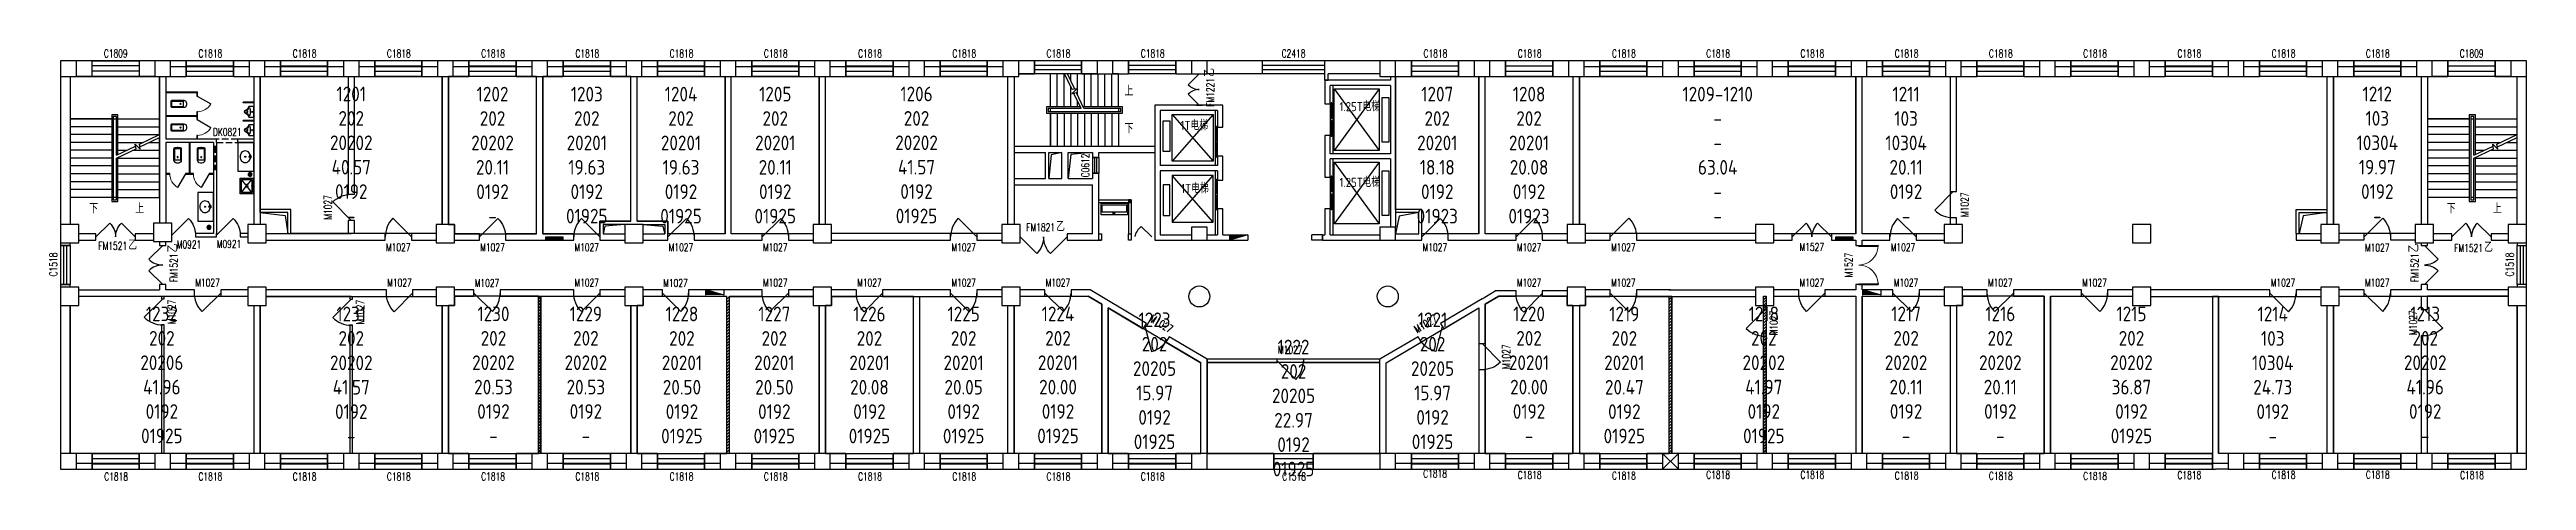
# Model space of a CAD drawing. Extents: x 246802 to 341426, y 146840 to 163288.
import ezdxf

# ---------------------------------------------------------------- set-up
doc = ezdxf.new("R2010")
doc.units = 0
doc.header["$LTSCALE"] = 1000
doc.header["$MEASUREMENT"] = 0
doc.linetypes.add('DASH', pattern=[0.35, 0.25, -0.1])
for name, color, linetype in [('body', 30, 'Continuous'), ('GROS', 6, 'Continuous'), ('RM', 4, 'Continuous'), ('RM$', 5, 'Continuous'), ('RM$TXT', 5, 'Continuous')]:
    doc.layers.add(name, color=color, linetype=linetype)
doc.styles.add('_TCH_DIM', font='SIMPLEX', dxfattribs={"bigfont": 'GBCBIG'})
doc.styles.add('_TCH_WINDOW', font='SIMPLEX', dxfattribs={"bigfont": 'GBCBIG'})
doc.styles.get("Standard").update_dxf_attribs({"font": 'gbenor.shx', "bigfont": 'gbcbig.shx'})
pattern_1 = [(45, (-498935.416, 220005.8), (-56.126601, 56.126601), [])]

msp = doc.modelspace()

# ---------------------------------------------------------------- texts
at = {"layer": 'body', "color": 7, "style": '_TCH_DIM'}
for s, p in [('上', (287873, 161529)), ('下', (287873, 160089)), ('下', (248316, 157039)), ('上', (250076, 157039)), ('下', (338378, 157039)), ('上', (340139, 157039))]:
    msp.add_text(s, height=338, dxfattribs=at).set_placement(p)
at = {"layer": 'body', "color": 30, "style": '_TCH_WINDOW'}
for p in [(291296, 162245), (251696, 155545), (337306, 155545)]:
    msp.add_text('乙', height=338, rotation=90, dxfattribs=at).set_placement(p)
at = {"layer": 'body', "color": 30, "style": '_TCH_WINDOW', "width": 0.705882}
for s, p in [('FM1221', (291296, 161105)), ('FM1521', (251696, 154405)), ('FM1521', (337306, 154405))]:
    msp.add_text(s, height=297.5, rotation=90, dxfattribs=at).set_placement(p)
at = {"layer": 'body', "color": 30}
for s, height, p in [('1.25T', 350, (296082, 160936)), ('电梯', 337.6, (296957, 160936)), ('1T', 350, (290006, 160215)), ('电梯', 337.6, (290385, 160215)), ('1T', 350, (290031, 157810)), ('电梯', 337.6, (290411, 157810)), ('1.25T', 350, (296082, 158042)), ('电梯', 337.6, (296957, 158042))]:
    msp.add_text(s, height=height, dxfattribs=at).set_placement(p)
at = {"layer": 'body', "color": 30, "style": '_TCH_WINDOW', "width": 0.705882}
for s, p in [('DK0821', (253043, 159990)), ('FM1821', (284116, 156354)), ('FM1521', (248668, 155645)), ('FM1521', (338666, 155564))]:
    msp.add_text(s, height=297.5, dxfattribs=at).set_placement(p)
at = {"layer": 'body', "color": 30, "style": '_TCH_WINDOW'}
for p in [(285256, 156354), (249808, 155645), (339806, 155564)]:
    msp.add_text('乙', height=338, dxfattribs=at).set_placement(p)
at = {"layer": 'RM$TXT', "char_height": 558.8, "attachment_point": 8}
for s, insert in [('1201^M^J202^M^J20202^M^J40.57^M^J0192^M^J-^M^J', (258328, 156656)), ('1202^M^J202^M^J20202^M^J20.11^M^J0192^M^J-^M^J', (263726, 156651)), ('1203^M^J202^M^J20201^M^J19.63^M^J0192^M^J01925^M^J', (267326, 156651)), ('1204^M^J202^M^J20201^M^J19.63^M^J0192^M^J01925^M^J', (270926, 156651)), ('1205^M^J202^M^J20201^M^J20.11^M^J0192^M^J01925^M^J', (274526, 156651)), ('1206^M^J202^M^J20202^M^J41.57^M^J0192^M^J01925^M^J', (279923, 156656)), ('1207^M^J202^M^J20201^M^J18.18^M^J0192^M^J01923^M^J', (299816, 156651)), ('1208^M^J202^M^J20201^M^J20.08^M^J0192^M^J01923^M^J', (303323, 156651)), ('1209-1210^M^J-^M^J-^M^J63.04^M^J-^M^J-^M^J', (310528, 156651)), ('1211^M^J103^M^J10304^M^J20.11^M^J0192^M^J-^M^J', (317726, 156651)), ('1212^M^J103^M^J10304^M^J19.97^M^J0192^M^J-^M^J', (335728, 156656)), ('1232^M^J202^M^J20206^M^J41.96^M^J0192^M^J01925^M^J', (251093, 148261)), ('1231^M^J202^M^J20202^M^J41.57^M^J0192^M^J-^M^J', (258328, 148256)), ('1230^M^J202^M^J20202^M^J20.53^M^J0192^M^J-^M^J', (263761, 148261)), ('1229^M^J202^M^J20202^M^J20.53^M^J0192^M^J-^M^J', (267291, 148261)), ('1228^M^J202^M^J20201^M^J20.50^M^J0192^M^J01925^M^J', (270961, 148256)), ('1227^M^J202^M^J20201^M^J20.50^M^J0192^M^J01925^M^J', (274491, 148256)), ('1226^M^J202^M^J20201^M^J20.08^M^J0192^M^J01925^M^J', (278125, 148256)), ('1225^M^J202^M^J20201^M^J20.05^M^J0192^M^J01925^M^J', (281723, 148256)), ('1224^M^J202^M^J20201^M^J20.00^M^J0192^M^J01925^M^J', (285328, 148261)), ('1220^M^J202^M^J20201^M^J20.00^M^J0192^M^J-^M^J', (303323, 148261)), ('1219^M^J202^M^J20201^M^J20.47^M^J0192^M^J01925^M^J', (306963, 148256)), ('1218^M^J202^M^J20202^M^J41.97^M^J0192^M^J01925^M^J', (312291, 148261)), ('1217^M^J202^M^J20202^M^J20.11^M^J0192^M^J-^M^J', (317726, 148261)), ('1216^M^J202^M^J20202^M^J20.11^M^J0192^M^J-^M^J', (321326, 148261)), ('1215^M^J202^M^J20202^M^J36.87^M^J0192^M^J01925^M^J', (326336, 148261)), ('1214^M^J103^M^J10304^M^J24.73^M^J0192^M^J-^M^J', (331733, 148256)), ('1213^M^J202^M^J20202^M^J41.96^M^J0192^M^J-^M^J', (337558, 148261)), ('1223^M^J202^M^J20205^M^J15.97^M^J0192^M^J01925^M^J', (289016, 148036)), ('1221^M^J202^M^J20205^M^J15.97^M^J0192^M^J01925^M^J', (299636, 148036)), ('1222^M^J202^M^J20205^M^J22.97^M^J0192^M^J01925^M^J', (294326, 146996))]:
    msp.add_mtext(s, dxfattribs=dict(at, insert=insert))

# ---------------------------------------------------------------- blocks, each defined once
blk = doc.blocks.new('_FZHK')
blk.add_lwpolyline([(-0.5, -0.5), (0.5, -0.5), (0.5, 0.5), (-0.5, 0.5)], close=True)
blk = doc.blocks.new('_YZHK')
blk.add_circle((0, 0), 0.5)
blk = doc.blocks.new('$DorLib2D$00000114')
at = {"color": 0}
blk.add_line((0.5, 0), (-0.207, 0.707), dxfattribs=at)
blk.add_arc((0.5, 0), 1, 135, 180, dxfattribs=at)
blk = doc.blocks.new('$WINLIB2D$00000001')
at = {"color": 0}
for points in [[(-0.5, 0.5), (-0.5, -0.5)], [(-0.5, 0.5), (0.5, 0.5)], [(0.5, -0.5), (0.5, 0.5)], [(0.5, 0.167), (-0.5, 0.167)], [(0.5, -0.167), (-0.5, -0.167)], [(-0.5, -0.5), (0.5, -0.5)]]:
    blk.add_lwpolyline(points, dxfattribs=at)
blk = doc.blocks.new('$DorLib2D$00000116')
at = {"color": 0}
for p, q in [((-0.5, 0), (-0.146, 0.354)), ((0.5, 0), (0.146, 0.354))]:
    blk.add_line(p, q, dxfattribs=at)
for centre, start, end in [((-0.5, 0), 0, 45), ((0.5, 0), 135, 180)]:
    blk.add_arc(centre, 0.5, start, end, dxfattribs=at)
blk = doc.blocks.new('$lvtry$00000201')
at = {"color": 0}
for p, q in [((140, -470, 0), (-140, -470, 0)), ((100, -30, 0), (-100, -30, 0)), ((110, -470, 0), (110, -40, 0))]:
    blk.add_line(p, q, dxfattribs=at)
at = {"color": 0, "elevation": 0}
blk.add_lwpolyline([(140, -40, 0.414214), (100, 0), (-100, 0, 0.414214), (-140, -40), (-140, -480, 0.414214), (-30, -590), (30, -590, 0.414214), (140, -480)], format="xyb", close=True, dxfattribs=at)
blk.add_lwpolyline([(-110, -40), (-110, -470)], dxfattribs=at)
at = {"color": 0}
blk.add_circle((0, -359, 0), 20, dxfattribs=at)
for centre, start, end in [((-100, -40, 0), 90, 180), ((100, -40, 0), 0, 90)]:
    blk.add_arc(centre, 10, start, end, dxfattribs=at)
for p in [(0, 0, 0), (0, -359, 0)]:
    blk.add_point(p, dxfattribs=at)
blk = doc.blocks.new('$TCHSYS$APDOOR2D')
blk.add_line((0.5, 0), (0, 0.87))
at = {"lineweight": 13}
blk.add_arc((0.5, 0), 1, 120, 180, dxfattribs=at)
blk = doc.blocks.new('$lvtry$00000222')
at = {"color": 0, "elevation": 0}
blk.add_lwpolyline([(-205, -191), (-205, 0), (205, 0), (205, -191, 0.268068), (51, -323, -0.317765), (0, -360, -0.317765), (-51, -323, 0.268068)], format="xyb", close=True, dxfattribs=at)
at = {"color": 0}
for centre in [(0, -60, 0), (0, -242, 0)]:
    blk.add_circle(centre, 20, dxfattribs=at)
for centre, radius, start, end in [((-152, -175, 0), 10, 114.10839, 248.1394), ((5, -526, 0), 395, 66.66751, 114.10839), ((-243, -401, 0), 233, 19.26394, 68.1394), ((0, -316, 0), 24, 199.26394, 269.49984), ((0, -316, 0), 24, 270.50016, 340.73606), ((243, -401, 0), 233, 110.49411, 160.73606), ((158, -173, 0), 10, 290.49411, 66.66751)]:
    blk.add_arc(centre, radius, start, end, dxfattribs=at)
for p in [(0, -60, 0), (0, -242, 0)]:
    blk.add_point(p, dxfattribs=at)
blk = doc.blocks.new('$DorLib2D$00000127')
at = {"color": 0, "linetype": 'Continuous'}
for p, q in [((-0.033, 0.795, -93.75), (-0.533, 0.795, -93.75)), ((-0.533, 0.795, -93.75), (-0.533, 0.69, -93.75)), ((-0.033, 0.795, -93.75), (-0.033, 0.69, -93.75)), ((0.033, 0.795, -93.75), (0.033, 0.69, -93.75)), ((0.533, 0.795, -93.75), (0.033, 0.795, -93.75)), ((0.533, 0.795, -93.75), (0.533, 0.69, -93.75)), ((-0.033, 0.69, -93.75), (-0.533, 0.69, -93.75)), ((0.5, 0.5, -93.75), (-0.5, 0.5, -93.75)), ((0.533, 0.69, -93.75), (0.033, 0.69, -93.75))]:
    blk.add_line(p, q, dxfattribs=at)
blk = doc.blocks.new('$lvtry$00000191')
at = {"color": 0}
for p, q in [((-250, -50, 0), (-39, -219, 0)), ((-250, -450, 0), (-39, -281, 0)), ((39, -219, 0), (250, -50, 0)), ((39, -281, 0), (250, -450, 0))]:
    blk.add_line(p, q, dxfattribs=at)
at = {"color": 0, "elevation": 0}
for points in [[(300, -500), (300, 0), (-300, 0), (-300, -500)], [(250, -450), (250, -50), (-250, -50), (-250, -450)]]:
    blk.add_lwpolyline(points, close=True, dxfattribs=at)
at = {"color": 0}
blk.add_circle((0, -250, 0), 50, dxfattribs=at)
for p in [(0, -50, 0), (0, -250, 0)]:
    blk.add_point(p, dxfattribs=at)
blk = doc.blocks.new('$lvtry$00000171')
for p, q in [((-74, 11), (-11, 74)), ((-70, -27), (27, 70)), ((-53, -53), (53, 53)), ((-27, -70), (70, 27)), ((11, -74), (74, -11))]:
    blk.add_line(p, q)
blk.add_circle((0, 0), 75)
blk.add_point((0, 0))
blk = doc.blocks.new('$lvtry$00000194')
at = {"color": 0}
for p, q in [((-17, -27), (-17, -17)), ((17, -27), (17, -17))]:
    blk.add_line(p, q, dxfattribs=at)
blk.add_lwpolyline([(14, -39, -0.067374), (92, -53, -0.088152), (166, -93, -0.105269), (218, -155, -0.121685), (235, -224, -0.121685), (218, -292, -0.105269), (166, -355, -0.088152), (92, -394, -0.078966), (0, -409, -0.078966), (-92, -394, -0.088152), (-166, -355, -0.105269), (-218, -292, -0.121685), (-235, -224, -0.121685), (-218, -155, -0.105269), (-166, -93, -0.088152), (-92, -53, -0.059935), (-23, -40, -0.059935)], format="xyb", dxfattribs=at)
for centre, radius in [((0, -221), 20), ((0, -27), 16.7), ((0, -221), 15)]:
    blk.add_circle(centre, radius, dxfattribs=at)
for centre, radius, start, end in [((0, -17), 16.7, 0, 180), ((-40, -17), 10.1, 106.60956, 258.16482), ((-64, 250), 259, 274.70692, 282.37316), ((-75, -197), 173, 71.36005, 79.18732), ((-29, -63), 6.77, 155.34398, 308.32242), ((-171, 35), 166, 324.84107, 338.13372), ((-171, 35), 170, 324.84107, 331.35233), ((-29, -63), 3.37, 155.34398, 308.32242), ((100, -178), 170, 132.31406, 138.82532), ((100, -178), 166, 125.53268, 138.82532), ((-12, -42), 10.6, 201.89238, 261.77402), ((-381, -99), 372, 2.39824, 6.76269), ((0, -80), 9.9, 201.78369, 338.21631), ((64, 250), 259, 257.62684, 265.29308), ((381, -99), 372, 170.10083, 177.60176), ((75, -197), 173, 100.81268, 110.41907), ((40, -17), 10.1, 281.83518, 73.39044)]:
    blk.add_arc(centre, radius, start, end, dxfattribs=at)
for p in [(0, -27), (0, -221)]:
    blk.add_point(p, dxfattribs=at)
blk = doc.blocks.new('$DorLib2D$00000002')
for p, q in [((-0.5, 0), (-0.5, 0.4875)), ((-0.475, 0.4875), (-0.5, 0.4875)), ((-0.475, 0), (-0.475, 0.4875)), ((0.475, 0), (0.475, 0.4875)), ((0.475, 0.4875), (0.5, 0.4875)), ((0.5, 0), (0.5, 0.4875)), ((-0.5, 0), (-0.475, 0)), ((0.5, 0), (0.475, 0))]:
    blk.add_line(p, q)
at = {"lineweight": 13}
for centre, start, end in [((-0.4875, 0), 0, 88.530716), ((0.4875, 0), 91.469284, 180)]:
    blk.add_arc(centre, 0.4875, start, end, dxfattribs=at)

# ---------------------------------------------------------------- hatches: boundary and pattern name
at = {"layer": 'body'}
h = msp.add_hatch(color=30, dxfattribs=at)
h.dxf.hatch_style = 1
h.paths.add_polyline_path([(288026, 157554), (288026, 157454), (288126, 157454), (288126, 157554)])
for points in [[(266416, 156134), (265766, 156134), (265766, 156014), (266416, 156014)], [(292576, 156214), (291876, 156214), (291876, 156014)], [(315686, 156134), (315036, 156134), (315036, 156014), (315686, 156014)], [(272576, 153914), (271876, 153914), (271876, 154114)], [(316776, 153914), (316076, 153914), (316076, 154114)]]:
    msp.add_hatch(color=30, dxfattribs=at).paths.add_polyline_path(points)
h = msp.add_hatch(dxfattribs=at)
h.set_pattern_fill('ANSI31', color=30, scale=50)
h.set_pattern_definition(pattern_1)
h.paths.add_polyline_path([(265476, 147864), (265576, 147864), (265576, 153874), (265476, 153874)])
h = msp.add_hatch(dxfattribs=at)
h.set_pattern_fill('ANSI31', color=30, scale=50)
h.set_pattern_definition(pattern_1)
h.paths.add_polyline_path([(272776, 153874), (272676, 153874), (272676, 147864), (272776, 147864)])
h = msp.add_hatch(dxfattribs=at)
h.set_pattern_fill('ANSI31', color=30, scale=50)
h.set_pattern_definition([(45, (-506135.416, 220005.8), (-56.126601, 56.126601), [])])
h.paths.add_polyline_path([(308676, 147864), (308776, 147864), (308776, 153874), (308676, 153874)])
h = msp.add_hatch(dxfattribs=at)
h.set_pattern_fill('ANSI31', color=30, scale=50)
h.set_pattern_definition([(45, (-502535.416, 220005.8), (-56.126601, 56.126601), [])])
h.paths.add_polyline_path([(312276, 147864), (312376, 147864), (312376, 153874), (312276, 153874)])

# ---------------------------------------------------------------- linework, layer by layer
at = {"layer": 'body', "color": 30}
for p, q in [((248426, 162864), (247826, 162864)), ((248426, 162264), (248426, 162864)), ((250826, 162864), (250226, 162864)), ((250226, 162864), (250226, 162264)), ((252026, 162864), (251426, 162864)), ((252026, 162264), (252026, 162864)), ((254426, 162864), (253826, 162864)), ((253826, 162864), (253826, 162264)), ((255626, 162864), (255026, 162864)), ((255626, 162264), (255626, 162864)), ((258026, 162864), (257426, 162864)), ((257426, 162864), (257426, 162264)), ((259226, 162864), (258626, 162864)), ((259226, 162264), (259226, 162864)), ((261626, 162864), (261026, 162864)), ((261026, 162864), (261026, 162264)), ((262826, 162864), (262226, 162864)), ((262826, 162264), (262826, 162864)), ((265226, 162864), (264626, 162864)), ((264626, 162864), (264626, 162264)), ((266426, 162864), (265826, 162864)), ((266426, 162264), (266426, 162864)), ((268826, 162864), (268226, 162864)), ((268226, 162864), (268226, 162264)), ((270026, 162864), (269426, 162864)), ((270026, 162264), (270026, 162864)), ((272426, 162864), (271826, 162864)), ((271826, 162864), (271826, 162264)), ((273626, 162864), (273026, 162864)), ((273626, 162264), (273626, 162864)), ((276026, 162864), (275426, 162864)), ((275426, 162864), (275426, 162264)), ((277226, 162864), (276626, 162864)), ((277226, 162264), (277226, 162864)), ((279626, 162864), (279026, 162864)), ((279026, 162864), (279026, 162264)), ((280826, 162864), (280226, 162864)), ((280826, 162264), (280826, 162864)), ((283226, 162864), (282626, 162864)), ((282626, 162864), (282626, 162264)), ((284426, 162864), (283826, 162864)), ((284426, 162364), (284426, 162864)), ((286826, 162864), (286226, 162864)), ((286226, 162864), (286226, 162364)), ((288026, 162864), (287426, 162864)), ((288026, 162364), (288026, 162864)), ((290426, 162864), (289826, 162864)), ((289826, 162864), (289826, 162364)), ((295511, 162864), (291026, 162864)), ((297626, 162864), (295511, 162864)), ((298826, 162864), (298226, 162864)), ((298826, 162264), (298826, 162864)), ((301226, 162864), (300626, 162864)), ((300626, 162864), (300626, 162264)), ((302426, 162864), (301826, 162864)), ((302426, 162264), (302426, 162864)), ((304826, 162864), (304226, 162864)), ((304226, 162864), (304226, 162264)), ((306026, 162864), (305426, 162864)), ((306026, 162264), (306026, 162864)), ((308426, 162864), (307826, 162864)), ((307826, 162864), (307826, 162264)), ((309626, 162864), (309026, 162864)), ((309626, 162264), (309626, 162864)), ((312026, 162864), (311426, 162864)), ((311426, 162864), (311426, 162264)), ((313226, 162864), (312626, 162864)), ((313226, 162264), (313226, 162864)), ((315626, 162864), (315026, 162864)), ((315026, 162864), (315026, 162264)), ((316826, 162864), (316226, 162864)), ((316826, 162264), (316826, 162864)), ((319226, 162864), (318626, 162864)), ((318626, 162864), (318626, 162264)), ((320426, 162864), (319826, 162864)), ((320426, 162264), (320426, 162864)), ((322826, 162864), (322226, 162864)), ((322226, 162864), (322226, 162264)), ((324026, 162864), (323426, 162864)), ((324026, 162264), (324026, 162864)), ((326426, 162864), (325826, 162864)), ((325826, 162864), (325826, 162264)), ((327626, 162864), (327026, 162864)), ((327626, 162264), (327626, 162864)), ((330026, 162864), (329426, 162864)), ((329426, 162864), (329426, 162264)), ((331226, 162864), (330626, 162864)), ((331226, 162264), (331226, 162864)), ((333626, 162864), (333026, 162864)), ((333026, 162864), (333026, 162264)), ((334826, 162864), (334226, 162864)), ((334826, 162264), (334826, 162864)), ((337226, 162864), (336626, 162864)), ((336626, 162864), (336626, 162264)), ((338426, 162864), (337826, 162864)), ((338426, 162264), (338426, 162864)), ((340826, 162864), (340226, 162864)), ((340226, 162864), (340226, 162264)), ((247226, 162264), (247226, 156614)), ((247586, 162264), (247586, 156614)), ((247586, 162264), (247586, 160644)), ((247826, 162264), (248426, 162264)), ((250826, 162264), (247826, 162264)), ((250226, 162264), (250826, 162264)), ((251006, 162264), (251006, 159864)), ((251006, 160644), (251006, 162264)), ((251246, 162264), (251246, 159864)), ((251426, 162264), (252026, 162264)), ((253826, 162264), (254426, 162264)), ((254601, 162264), (254601, 159864)), ((254851, 162264), (254851, 159864)), ((255026, 162264), (255626, 162264)), ((257426, 162264), (258026, 162264)), ((258206, 162264), (258206, 157764)), ((258446, 157764), (258446, 162264)), ((258626, 162264), (259226, 162264)), ((261026, 162264), (261626, 162264)), ((261806, 156614), (261806, 162264)), ((262046, 156614), (262046, 162264)), ((262226, 162264), (262826, 162264)), ((264626, 162264), (265226, 162264)), ((265406, 156254), (265406, 162264)), ((265646, 156254), (265646, 162264)), ((265826, 162264), (266426, 162264)), ((268226, 162264), (268826, 162264)), ((269006, 156734), (269006, 162264)), ((269246, 156734), (269246, 162264)), ((269426, 162264), (270026, 162264)), ((271826, 162264), (272426, 162264)), ((272606, 156254), (272606, 162264)), ((272846, 156254), (272846, 162264)), ((273026, 162264), (273626, 162264)), ((275426, 162264), (276026, 162264)), ((276206, 156614), (276206, 162264)), ((276446, 156614), (276446, 162264)), ((276626, 162264), (277226, 162264)), ((279026, 162264), (279626, 162264)), ((280226, 162264), (280826, 162264)), ((282626, 162264), (283226, 162264)), ((283401, 162264), (283401, 159604)), ((283651, 162264), (283651, 159604)), ((283651, 162264), (283651, 159604)), ((283826, 162364), (284426, 162364)), ((285038, 162364), (283826, 162364)), ((285578, 162364), (285038, 162364)), ((285038, 161104), (285038, 162364)), ((285038, 161104), (285038, 162364)), ((285298, 161104), (285298, 162364)), ((285558, 161104), (285558, 162364)), ((285867, 161758), (285578, 162364)), ((286826, 162364), (285689, 162364)), ((285969, 161777), (285689, 162364)), ((285818, 162093), (285818, 162364)), ((285818, 161104), (285818, 161860)), ((286078, 161548), (286078, 162364)), ((286226, 162364), (286826, 162364)), ((286338, 161104), (286338, 162364)), ((286598, 161104), (286598, 162364)), ((286858, 161104), (286858, 162364)), ((287118, 161104), (287118, 162364)), ((287378, 161104), (287378, 162364)), ((287426, 162364), (288026, 162364)), ((287638, 162364), (287426, 162364)), ((287638, 161104), (287638, 162364)), ((289826, 162364), (290426, 162364)), ((295526, 162364), (291026, 162364)), ((295526, 162114), (295526, 162364)), ((295526, 162114), (295526, 161214)), ((298026, 162114), (295526, 162114)), ((295526, 162114), (295646, 162114)), ((297626, 162364), (295646, 162364)), ((295646, 162114), (295646, 162364)), ((295726, 161214), (295726, 161914)), ((298026, 161914), (295726, 161914)), ((295828, 161914), (295828, 159314)), ((298026, 162264), (298026, 162114)), ((298026, 161914), (298026, 159314)), ((298226, 162264), (298826, 162264)), ((298226, 162264), (298226, 161914)), ((298226, 161914), (298226, 159114)), ((300626, 162264), (301226, 162264)), ((301406, 156254), (301406, 162264)), ((301646, 156254), (301646, 162264)), ((301826, 162264), (302426, 162264)), ((304226, 162264), (304826, 162264)), ((305001, 162264), (305001, 156614)), ((305251, 162264), (305251, 156614)), ((305426, 162264), (306026, 162264)), ((307826, 162264), (308426, 162264)), ((309026, 162264), (309626, 162264)), ((311426, 162264), (312026, 162264)), ((312626, 162264), (313226, 162264)), ((315026, 162264), (315626, 162264)), ((315806, 156254), (315806, 162264)), ((316046, 156254), (316046, 162264)), ((316226, 162264), (316826, 162264)), ((318626, 162264), (319226, 162264)), ((319406, 162264), (319406, 157867)), ((319646, 157867), (319646, 162264)), ((319826, 162264), (320426, 162264)), ((322226, 162264), (322826, 162264)), ((323426, 162264), (324026, 162264)), ((325826, 162264), (326426, 162264)), ((327026, 162264), (327626, 162264)), ((329426, 162264), (330026, 162264)), ((330626, 162264), (331226, 162264)), ((333026, 162264), (333626, 162264)), ((333801, 162264), (333801, 157184)), ((334051, 162264), (334051, 157184)), ((334226, 162264), (334826, 162264)), ((336626, 162264), (337226, 162264)), ((337406, 162264), (337406, 156614)), ((337646, 162264), (337646, 156614)), ((337648, 162264), (337648, 160644)), ((337826, 162264), (338426, 162264)), ((340826, 162264), (337826, 162264)), ((340226, 162264), (340826, 162264)), ((341066, 156614), (341066, 162264)), ((341068, 160644), (341068, 162264)), ((341426, 156614), (341426, 162264)), ((251246, 161677), (252458, 161677)), ((251246, 161677), (251246, 161652)), ((251246, 161652), (252433, 161652)), ((252433, 161652), (252433, 161514)), ((252433, 161514), (252458, 161514)), ((252458, 160914), (252433, 160914)), ((252433, 160914), (252433, 160777)), ((252458, 161514), (252458, 161677)), ((252458, 160764), (252458, 160914)), ((254601, 161277), (254201, 161277)), ((254201, 161252), (254201, 161277)), ((254601, 161252), (254201, 161252)), ((254601, 161252), (254601, 161277)), ((286179, 161104), (284888, 161104)), ((284888, 161104), (284888, 160864)), ((284888, 160864), (287788, 160864)), ((286208, 161044), (284948, 161044)), ((284948, 161044), (284948, 160924)), ((284948, 160924), (287728, 160924)), ((286208, 161044), (285038, 161044)), ((285038, 160924), (285038, 161044)), ((285038, 160924), (287638, 160924)), ((285038, 160864), (285038, 159604)), ((285038, 159604), (285038, 160864)), ((285298, 160864), (285298, 159604)), ((285558, 160864), (285558, 159604)), ((285818, 160864), (285818, 159604)), ((285862, 161600), (286051, 161792)), ((286038, 161632), (285862, 161600)), ((286051, 161792), (285867, 161758)), ((286208, 161044), (285936, 161614)), ((286318, 161044), (286038, 161632)), ((286078, 161104), (286078, 161316)), ((286078, 160864), (286078, 159604)), ((287788, 161104), (286290, 161104)), ((287638, 161044), (286318, 161044)), ((287728, 161044), (286318, 161044)), ((286338, 160864), (286338, 159604)), ((286598, 160864), (286598, 159604)), ((286858, 160864), (286858, 159604)), ((287118, 160864), (287118, 159604)), ((287378, 160864), (287378, 159604)), ((287638, 161044), (287638, 160924)), ((287638, 160864), (287638, 159604)), ((287728, 160924), (287728, 161044)), ((287788, 160864), (287788, 161104)), ((291626, 161163), (289026, 161163)), ((289026, 161163), (289026, 159604)), ((291426, 160963), (289226, 160963)), ((289226, 160963), (289226, 159604)), ((290846, 161164), (290606, 161164)), ((290606, 161164), (290606, 161163)), ((290606, 161163), (290846, 161163)), ((290846, 161163), (290846, 161164)), ((291334, 160963), (291334, 158864)), ((291426, 160963), (291426, 160322)), ((291626, 160322), (291626, 161163)), ((295526, 161214), (295726, 161214)), ((297601, 161789), (295882, 159439)), ((295882, 161789), (297601, 159439)), ((247586, 160644), (247586, 157644)), ((249176, 160644), (247586, 160644)), ((247586, 160644), (249176, 160644)), ((249176, 160344), (247586, 160344)), ((249176, 160044), (247586, 160044)), ((249416, 160794), (249176, 160794)), ((249176, 160794), (249176, 157494)), ((249356, 160734), (249236, 160734)), ((249236, 160734), (249236, 157554)), ((249236, 160644), (249236, 157644)), ((249236, 160644), (249356, 160644)), ((249356, 159256), (249356, 160734)), ((249356, 159256), (249356, 160644)), ((249416, 159284), (249416, 160794)), ((249416, 160644), (251006, 160644)), ((249416, 160644), (251006, 160644)), ((249416, 160344), (251006, 160344)), ((249416, 160044), (251006, 160044)), ((250234, 159675), (251006, 160043)), ((250253, 159573), (251006, 159932)), ((251006, 160043), (251006, 160644)), ((251006, 157644), (251006, 159932)), ((251246, 160777), (252433, 160777)), ((251246, 160777), (251246, 160752)), ((251246, 160752), (252433, 160752)), ((252433, 160752), (252433, 160614)), ((252433, 160614), (252458, 160614)), ((252458, 160014), (252433, 160014)), ((252433, 160014), (252433, 159864)), ((252458, 160614), (252458, 160764)), ((252458, 159864), (252458, 160014)), ((254601, 160577), (254201, 160577)), ((254201, 160552), (254201, 160577)), ((254601, 160552), (254201, 160552)), ((254601, 160552), (254601, 160577)), ((291254, 160814), (289686, 159028)), ((289686, 160814), (291254, 159028)), ((291426, 160322), (291626, 160322)), ((295726, 160014), (295526, 160014)), ((295526, 160014), (295526, 159114)), ((295726, 159314), (295726, 160014)), ((337648, 160644), (337648, 157644)), ((339238, 160644), (337648, 160644)), ((337648, 160644), (339238, 160644)), ((339238, 160344), (337648, 160344)), ((339238, 160044), (337648, 160044)), ((339478, 160794), (339238, 160794)), ((339238, 160794), (339238, 157494)), ((339418, 160734), (339298, 160734)), ((339298, 160734), (339298, 157554)), ((339298, 160644), (339298, 157644)), ((339298, 160644), (339418, 160644)), ((339418, 159256), (339418, 160734)), ((339418, 159256), (339418, 160644)), ((339478, 159284), (339478, 160794)), ((339478, 160644), (341068, 160644)), ((339478, 160644), (341068, 160644)), ((339478, 160344), (341068, 160344)), ((339478, 160044), (341068, 160044)), ((340296, 159675), (341068, 160043)), ((340315, 159573), (341068, 159932)), ((341068, 160043), (341068, 160644)), ((341068, 157644), (341068, 159932)), ((249176, 159744), (247586, 159744)), ((249176, 159444), (247586, 159444)), ((249176, 159144), (247586, 159144)), ((249356, 159256), (250090, 159606)), ((249356, 159145), (250109, 159505)), ((249356, 157644), (249356, 159145)), ((249356, 157554), (249356, 159145)), ((249416, 159744), (250379, 159744)), ((249416, 159444), (249750, 159444)), ((249416, 157494), (249416, 159174)), ((249416, 159144), (251006, 159144)), ((249982, 159444), (251006, 159444)), ((250109, 159505), (250076, 159680)), ((250076, 159680), (250268, 159491)), ((250268, 159491), (250234, 159675)), ((250611, 159744), (251006, 159744)), ((251006, 159864), (251006, 156664)), ((252446, 159864), (251246, 159864)), ((251246, 159744), (251246, 156664)), ((252446, 159744), (251246, 159744)), ((252133, 159744), (252133, 158557)), ((252158, 159744), (252133, 159744)), ((252158, 159744), (252158, 158557)), ((253065, 159864), (252446, 159864)), ((253065, 159744), (252446, 159744)), ((253185, 159864), (253065, 159864)), ((253065, 159744), (253065, 158544)), ((253185, 159744), (253185, 159864)), ((253185, 159744), (253185, 158544)), ((254601, 159864), (253985, 159864)), ((253985, 159864), (253985, 159744)), ((253985, 159744), (254601, 159744)), ((254601, 159864), (254601, 156614)), ((254851, 159864), (254851, 156614)), ((283401, 159604), (283401, 156614)), ((283651, 159604), (284851, 159604)), ((283651, 159604), (283651, 156614)), ((283651, 159604), (285038, 159604)), ((283651, 159364), (284851, 159364)), ((284851, 159604), (285471, 159604)), ((284851, 158364), (284851, 159364)), ((284971, 158364), (284971, 159364)), ((284971, 159364), (285471, 159364)), ((285038, 159604), (287638, 159604)), ((285471, 159604), (286651, 159604)), ((285471, 158364), (285471, 159364)), ((285711, 159364), (286651, 159364)), ((285711, 158364), (285711, 159364)), ((286651, 159604), (289026, 159604)), ((286651, 159364), (286651, 159165)), ((286651, 159165), (286891, 159165)), ((286891, 159364), (289026, 159364)), ((286891, 159165), (286891, 159364)), ((289026, 159604), (289026, 158664)), ((289226, 159604), (289226, 158864)), ((291626, 159222), (291426, 159222)), ((291426, 159222), (291426, 158864)), ((291626, 158664), (291626, 159222)), ((295526, 159114), (295526, 158414)), ((298026, 159314), (295726, 159314)), ((295726, 158414), (295726, 159114)), ((298026, 159114), (295726, 159114)), ((295828, 159114), (295828, 156214)), ((297601, 158989), (295882, 156639)), ((295882, 158989), (297601, 156639)), ((298026, 159114), (298026, 157064)), ((298226, 159114), (298226, 157064)), ((339238, 159744), (337648, 159744)), ((339238, 159444), (337648, 159444)), ((339238, 159144), (337648, 159144)), ((339418, 159256), (340152, 159606)), ((339418, 159145), (340171, 159505)), ((339418, 157644), (339418, 159145)), ((339418, 157554), (339418, 159145)), ((339478, 159744), (340441, 159744)), ((339478, 159444), (339812, 159444)), ((339478, 157494), (339478, 159174)), ((339478, 159144), (341068, 159144)), ((340045, 159444), (341068, 159444)), ((340171, 159505), (340139, 159680)), ((340139, 159680), (340331, 159491)), ((340331, 159491), (340296, 159675)), ((340673, 159744), (341068, 159744)), ((249176, 158844), (247586, 158844)), ((249176, 158544), (247586, 158544)), ((249176, 158244), (247586, 158244)), ((249416, 158844), (251006, 158844)), ((249416, 158544), (251006, 158544)), ((249416, 158244), (251006, 158244)), ((251396, 158557), (251246, 158557)), ((251246, 158557), (251246, 158532)), ((251246, 158532), (251396, 158532)), ((251396, 158532), (251396, 158557)), ((252133, 158557), (251996, 158557)), ((251996, 158557), (251996, 158532)), ((251996, 158532), (252146, 158532)), ((252146, 158532), (252296, 158532)), ((252296, 158557), (252158, 158557)), ((252296, 158532), (252296, 158557)), ((253065, 158557), (252896, 158557)), ((252896, 158557), (252896, 158532)), ((252896, 158532), (253065, 158532)), ((253065, 158544), (253065, 156264)), ((253185, 158544), (253185, 156264)), ((283651, 158364), (284851, 158364)), ((283651, 158364), (283651, 158124)), ((283651, 158124), (284851, 158124)), ((284851, 158124), (285471, 158124)), ((284971, 158364), (285471, 158364)), ((285471, 158124), (286651, 158124)), ((285711, 158364), (286651, 158364)), ((286891, 158565), (286651, 158565)), ((286651, 158565), (286651, 158364)), ((286651, 156254), (286651, 158124)), ((286891, 158364), (286891, 158565)), ((286891, 156254), (286891, 158364)), ((289026, 158664), (289026, 156014)), ((291426, 158864), (289226, 158864)), ((289226, 158664), (289226, 156214)), ((291426, 158664), (289226, 158664)), ((291254, 156698), (289686, 158485)), ((289686, 156698), (291254, 158485)), ((291334, 158664), (291334, 156214)), ((291426, 158664), (291426, 158304)), ((291426, 158304), (291626, 158304)), ((291626, 158304), (291626, 158664)), ((295526, 158414), (295726, 158414)), ((339238, 158844), (337648, 158844)), ((339238, 158544), (337648, 158544)), ((339238, 158244), (337648, 158244)), ((339478, 158844), (341068, 158844)), ((339478, 158544), (341068, 158544)), ((339478, 158244), (341068, 158244)), ((249176, 157944), (247586, 157944)), ((249176, 157644), (247586, 157644)), ((249176, 157494), (249416, 157494)), ((249356, 157644), (249236, 157644)), ((249236, 157554), (249356, 157554)), ((249416, 157944), (251006, 157944)), ((249416, 157644), (251006, 157644)), ((256026, 157184), (254851, 157184)), ((254851, 157064), (254851, 157184)), ((256026, 156264), (256026, 157184)), ((258206, 157764), (258446, 157764)), ((286891, 157554), (288126, 157554)), ((286891, 157454), (288026, 157454)), ((286891, 157454), (288026, 157454)), ((288026, 157454), (288026, 156254)), ((288126, 157554), (288126, 156254)), ((291626, 157204), (291426, 157204)), ((291426, 157204), (291426, 156214)), ((291626, 156214), (291626, 157204)), ((295726, 157214), (295526, 157214)), ((295526, 157214), (295526, 156214)), ((295726, 156214), (295726, 157214)), ((299226, 157184), (298226, 157184)), ((299226, 156254), (299226, 157184)), ((319406, 157867), (319646, 157867)), ((332626, 156264), (332626, 157184)), ((332626, 157184), (333801, 157184)), ((333801, 157184), (333801, 156614)), ((334051, 157184), (334051, 156614)), ((339238, 157944), (337648, 157944)), ((339238, 157644), (337648, 157644)), ((339238, 157494), (339478, 157494)), ((339418, 157644), (339298, 157644)), ((339298, 157554), (339418, 157554)), ((339478, 157944), (341068, 157944)), ((339478, 157644), (341068, 157644)), ((248576, 156254), (247926, 156254)), ((248576, 156014), (248576, 156254)), ((250776, 156254), (250076, 156254)), ((250076, 156254), (250076, 156014)), ((253065, 156264), (252376, 156264)), ((252376, 156264), (252376, 156144)), ((252376, 156144), (253065, 156144)), ((253065, 156144), (253185, 156144)), ((253185, 156144), (253185, 156264)), ((254376, 156264), (254085, 156264)), ((254085, 156264), (254085, 156144)), ((254085, 156144), (254376, 156144)), ((255906, 157064), (254851, 157064)), ((255076, 156264), (255906, 156264)), ((255906, 156264), (255906, 157064)), ((255906, 156264), (258326, 156264)), ((258446, 156764), (258206, 156764)), ((258206, 156764), (258206, 156264)), ((259626, 156264), (258326, 156264)), ((258446, 156264), (258446, 156764)), ((259626, 156014), (259626, 156264)), ((261576, 156264), (260626, 156264)), ((260626, 156264), (260626, 156014)), ((263226, 156254), (262276, 156254)), ((263226, 156014), (263226, 156254)), ((265406, 156254), (264226, 156254)), ((264226, 156254), (264226, 156014)), ((266826, 156254), (265646, 156254)), ((266826, 156014), (266826, 156254)), ((269006, 156734), (267826, 156734)), ((267826, 156734), (267826, 156254)), ((267826, 156254), (267826, 156014)), ((268776, 156614), (267946, 156614)), ((267946, 156614), (267946, 156254)), ((268021, 156543), (267946, 156254)), ((267946, 156254), (268776, 156254)), ((268776, 156614), (268021, 156543)), ((269246, 156734), (270426, 156734)), ((269476, 156614), (270230, 156543)), ((269476, 156614), (270306, 156614)), ((269476, 156254), (270306, 156254)), ((270230, 156543), (270306, 156254)), ((270306, 156614), (270306, 156254)), ((270426, 156734), (270426, 156254)), ((270426, 156014), (270426, 156254)), ((272606, 156254), (271426, 156254)), ((271426, 156254), (271426, 156014)), ((274026, 156254), (272846, 156254)), ((274026, 156014), (274026, 156254)), ((275976, 156254), (275026, 156254)), ((275026, 156254), (275026, 156014)), ((281226, 156264), (276676, 156264)), ((281226, 156014), (281226, 156264)), ((283176, 156264), (282226, 156264)), ((282226, 156264), (282226, 156014)), ((286651, 156254), (285676, 156254)), ((285676, 156254), (285676, 156014)), ((286891, 156254), (286991, 156254)), ((286991, 156254), (286991, 156014)), ((288918, 156138), (288510, 156535)), ((289226, 156214), (290426, 156214)), ((291026, 156214), (291426, 156214)), ((291626, 156214), (292576, 156214)), ((291876, 156214), (291876, 156014)), ((292576, 156214), (291876, 156014)), ((292576, 156214), (292576, 156014)), ((292576, 156214), (292576, 156014)), ((295426, 156214), (295026, 156214)), ((295026, 156014), (295026, 156214)), ((295426, 156214), (295526, 156214)), ((295426, 156214), (295426, 156014)), ((295426, 156014), (295426, 156214)), ((295726, 156214), (297626, 156214)), ((298026, 157064), (298026, 156514)), ((298226, 157064), (298226, 156514)), ((299106, 157064), (298226, 157064)), ((298226, 156254), (299106, 156254)), ((299106, 156254), (299106, 157064)), ((299226, 156014), (299226, 156254)), ((301406, 156254), (300226, 156254)), ((300226, 156254), (300226, 156014)), ((302826, 156254), (301646, 156254)), ((302826, 156014), (302826, 156254)), ((304776, 156254), (303826, 156254)), ((303826, 156254), (303826, 156014)), ((306426, 156264), (305476, 156264)), ((306426, 156014), (306426, 156264)), ((311976, 156264), (307426, 156264)), ((307426, 156264), (307426, 156014)), ((313376, 156254), (312676, 156254)), ((313376, 156014), (313376, 156254)), ((315806, 156254), (314876, 156254)), ((314876, 156254), (314876, 156014)), ((317110, 156254), (316046, 156254)), ((317110, 156014), (317110, 156254)), ((319176, 156254), (318110, 156254)), ((318110, 156254), (318110, 156014)), ((319646, 156867), (319406, 156867)), ((319406, 156867), (319406, 156614)), ((319646, 156614), (319646, 156867)), ((332626, 156264), (332746, 156264)), ((332626, 156264), (333576, 156264)), ((332626, 156264), (332626, 156014)), ((332746, 156264), (332746, 157064)), ((332746, 157064), (333801, 157064)), ((335226, 156264), (334276, 156264)), ((335226, 156024), (335226, 156264)), ((337176, 156264), (336226, 156264)), ((336226, 156264), (336226, 156024)), ((338576, 156254), (337876, 156254)), ((338576, 156014), (338576, 156254)), ((340726, 156254), (340076, 156254)), ((340076, 156254), (340076, 156014)), ((247226, 155914), (247226, 155814)), ((247226, 155814), (247586, 155814)), ((247586, 155814), (247586, 155914)), ((247926, 156014), (248576, 156014)), ((250076, 156014), (250776, 156014)), ((251006, 155964), (251006, 155814)), ((251006, 155814), (251246, 155814)), ((251246, 155814), (251246, 155964)), ((255076, 156014), (255906, 156014)), ((255906, 156014), (258326, 156014)), ((258326, 156014), (259626, 156014)), ((260626, 156014), (261576, 156014)), ((262276, 156014), (263226, 156014)), ((264226, 156014), (265406, 156014)), ((265406, 156014), (265406, 156014)), ((265406, 156014), (265646, 156014)), ((265646, 156014), (265646, 156014)), ((265646, 156014), (266826, 156014)), ((267826, 156014), (267946, 156014)), ((267946, 156014), (268776, 156014)), ((269476, 156014), (270306, 156014)), ((270306, 156014), (270426, 156014)), ((271426, 156014), (272726, 156014)), ((272726, 156014), (274026, 156014)), ((275026, 156014), (275976, 156014)), ((276676, 156014), (281226, 156014)), ((282226, 156014), (283176, 156014)), ((285676, 156014), (286651, 156014)), ((286651, 156014), (286991, 156014)), ((289026, 156014), (290426, 156014)), ((291026, 156014), (291426, 156014)), ((291426, 156014), (292576, 156014)), ((295426, 156014), (295026, 156014)), ((295426, 156014), (295726, 156014)), ((295726, 156014), (297626, 156014)), ((298226, 156014), (299106, 156014)), ((299106, 156014), (299226, 156014)), ((300226, 156014), (301406, 156014)), ((301406, 156014), (301406, 156014)), ((301406, 156014), (301646, 156014)), ((301646, 156014), (301646, 156014)), ((301646, 156014), (302826, 156014)), ((303826, 156014), (304776, 156014)), ((305476, 156014), (306426, 156014)), ((307426, 156014), (311976, 156014)), ((312676, 156014), (313376, 156014)), ((314876, 156014), (315804, 156014)), ((315804, 156014), (315804, 155814)), ((315804, 155814), (316044, 155814)), ((316044, 156014), (317110, 156014)), ((316044, 155814), (316044, 156014)), ((318110, 156014), (319176, 156014)), ((332626, 156014), (333576, 156014)), ((334276, 156024), (335226, 156024)), ((336226, 156024), (337176, 156024)), ((337406, 155914), (337406, 155814)), ((337406, 155814), (337646, 155814)), ((337646, 155814), (337646, 155914)), ((337876, 156014), (338576, 156014)), ((340076, 156014), (340726, 156014)), ((341066, 155914), (341066, 155814)), ((341066, 155814), (341426, 155814)), ((341426, 155814), (341426, 155914)), ((247586, 154314), (247226, 154314)), ((247226, 154314), (247226, 154214)), ((247586, 154214), (247586, 154314)), ((251246, 154314), (251006, 154314)), ((251006, 154314), (251006, 154114)), ((251246, 154114), (251246, 154314)), ((316046, 154314), (315806, 154314)), ((315806, 154314), (315806, 154114)), ((316046, 154114), (316046, 154314)), ((337646, 154314), (337406, 154314)), ((337406, 154314), (337406, 154114)), ((337646, 154114), (337646, 154314)), ((341426, 154314), (341066, 154314)), ((341066, 154314), (341066, 154214)), ((341426, 154214), (341426, 154314)), ((247226, 153514), (247226, 147864)), ((247586, 153514), (247586, 147864)), ((247926, 154114), (251006, 154114)), ((247926, 153874), (251076, 153874)), ((251076, 153874), (251076, 153774)), ((251076, 153774), (251176, 153774)), ((251176, 153874), (252341, 153874)), ((251176, 153774), (251176, 153874)), ((252341, 154114), (251246, 154114)), ((252341, 153874), (252341, 154114)), ((254376, 154114), (253341, 154114)), ((253341, 154114), (253341, 153874)), ((253341, 153874), (254376, 153874)), ((254601, 153514), (254601, 147864)), ((254851, 153514), (254851, 147864)), ((258326, 154114), (255076, 154114)), ((258326, 153864), (255076, 153864)), ((258276, 153864), (258276, 153764)), ((258276, 153764), (258376, 153764)), ((259672, 154114), (258326, 154114)), ((258326, 153864), (259672, 153864)), ((258376, 153764), (258376, 153864)), ((259672, 153864), (259672, 154114)), ((261576, 154114), (260672, 154114)), ((260672, 154114), (260672, 153864)), ((260672, 153864), (261576, 153864)), ((261806, 147864), (261806, 153514)), ((262046, 147864), (262046, 153514)), ((263016, 154114), (262276, 154114)), ((262276, 153874), (263016, 153874)), ((263016, 153874), (263016, 154114)), ((265526, 154114), (264016, 154114)), ((264016, 154114), (264016, 153874)), ((264016, 153874), (265476, 153874)), ((265476, 147864), (265476, 153874)), ((266826, 154114), (265526, 154114)), ((265576, 153874), (266826, 153874)), ((265576, 147864), (265576, 153874)), ((266826, 153874), (266826, 154114)), ((268776, 154114), (267826, 154114)), ((267826, 154114), (267826, 153874)), ((267826, 153874), (268776, 153874)), ((269006, 147864), (269006, 153514)), ((269246, 147864), (269246, 153514)), ((270216, 154114), (269476, 154114)), ((269476, 153874), (270216, 153874)), ((270216, 153874), (270216, 154114)), ((272726, 154114), (271216, 154114)), ((271216, 154114), (271216, 153874)), ((271216, 153874), (272676, 153874)), ((271876, 153914), (271876, 154114)), ((272576, 153914), (271876, 154114)), ((272576, 153914), (272576, 154114)), ((272676, 147864), (272676, 153874)), ((274026, 154114), (272726, 154114)), ((272776, 153874), (274026, 153874)), ((272776, 147864), (272776, 153874)), ((274026, 153874), (274026, 154114)), ((275976, 154114), (275026, 154114)), ((275026, 154114), (275026, 153874)), ((275026, 153874), (275976, 153874)), ((276206, 147864), (276206, 153514)), ((276446, 147864), (276446, 153514)), ((277626, 154114), (276676, 154114)), ((276676, 153864), (277626, 153864)), ((277626, 153864), (277626, 154114)), ((279926, 154114), (278626, 154114)), ((278626, 154114), (278626, 153864)), ((278626, 153864), (279926, 153864)), ((279806, 147864), (279806, 153864)), ((281226, 154114), (279926, 154114)), ((279926, 153864), (281226, 153864)), ((280046, 147864), (280046, 153864)), ((281226, 153864), (281226, 154114)), ((283176, 154114), (282226, 154114)), ((282226, 154114), (282226, 153864)), ((282226, 153864), (283176, 153864)), ((283401, 153514), (283401, 147864)), ((283651, 153514), (283651, 147864)), ((284826, 154114), (283876, 154114)), ((283876, 153874), (284826, 153874)), ((284826, 153874), (284826, 154114)), ((286551, 154114), (285826, 154114)), ((285826, 154114), (285826, 153874)), ((285826, 153874), (286485, 153874)), ((287006, 153565), (286485, 153874)), ((287126, 153773), (286551, 154114)), ((287006, 147864), (287006, 153565)), ((288708, 152836), (287126, 153773)), ((287246, 153423), (288585, 152630)), ((287246, 147864), (287246, 153423)), ((301526, 153773), (299944, 152837)), ((300066, 152630), (301406, 153423)), ((301406, 153423), (301406, 152064)), ((301526, 153773), (302033, 154074)), ((301646, 153565), (302166, 153874)), ((301646, 152064), (301646, 153565)), ((302826, 154074), (302033, 154074)), ((302166, 153874), (302826, 153874)), ((302826, 153874), (302826, 154074)), ((304776, 154074), (303826, 154074)), ((303826, 154074), (303826, 153874)), ((303826, 153874), (304776, 153874)), ((305001, 153514), (305001, 147864)), ((305251, 153514), (305251, 147864)), ((306426, 154114), (305476, 154114)), ((305476, 153864), (306426, 153864)), ((306426, 153864), (306426, 154114)), ((308726, 154114), (307426, 154114)), ((307426, 154114), (307426, 153864)), ((307426, 153864), (308726, 153864)), ((308666, 154114), (308666, 154114)), ((308666, 154114), (308786, 154114)), ((308676, 147864), (308676, 153874)), ((308676, 153874), (308776, 153874)), ((308726, 154114), (311976, 154114)), ((308726, 153864), (311976, 153864)), ((308776, 147864), (308776, 153874)), ((308786, 154114), (308786, 154114)), ((312276, 153514), (312276, 153348)), ((312276, 153348), (312376, 153348)), ((312376, 153348), (312376, 153514)), ((313626, 154114), (312676, 154114)), ((312676, 153874), (313626, 153874)), ((313626, 153874), (313626, 154114)), ((315806, 154114), (314626, 154114)), ((314626, 154114), (314626, 153874)), ((314626, 153874), (315806, 153874)), ((315806, 153874), (315806, 147864)), ((317226, 154114), (316046, 154114)), ((316046, 153874), (317226, 153874)), ((316046, 153874), (316046, 147864)), ((316076, 153914), (316076, 154114)), ((316776, 153914), (316076, 154114)), ((316776, 153914), (316776, 154114)), ((317226, 153874), (317226, 154114)), ((319176, 154114), (318226, 154114)), ((318226, 154114), (318226, 153874)), ((318226, 153874), (319176, 153874)), ((319406, 153514), (319406, 147864)), ((319646, 153514), (319646, 147864)), ((320826, 154114), (319876, 154114)), ((319876, 153874), (320826, 153874)), ((320826, 153874), (320826, 154114)), ((323126, 154114), (321826, 154114)), ((321826, 154114), (321826, 153874)), ((321826, 153874), (323006, 153874)), ((323006, 153874), (323006, 147864)), ((324426, 154114), (323126, 154114)), ((323246, 153874), (324426, 153874)), ((323246, 153874), (323246, 147864)), ((324426, 153874), (324426, 154114)), ((326376, 154114), (325426, 154114)), ((325426, 154114), (325426, 153874)), ((325426, 153874), (326376, 153874)), ((331626, 154114), (327076, 154114)), ((327076, 153864), (331626, 153864)), ((329426, 153864), (329426, 147864)), ((329666, 153864), (329426, 153864)), ((329666, 153864), (329666, 147864)), ((331626, 153864), (331626, 154114)), ((333576, 154114), (332626, 154114)), ((332626, 154114), (332626, 153864)), ((332626, 153864), (333576, 153864)), ((333801, 153514), (333801, 147864)), ((334051, 153514), (334051, 147864)), ((335226, 154114), (334276, 154114)), ((334276, 153874), (335226, 153874)), ((335226, 153874), (335226, 154114)), ((337406, 154114), (336226, 154114)), ((336226, 154114), (336226, 153874)), ((336226, 153874), (337406, 153874)), ((337406, 153874), (337406, 153364)), ((337406, 153364), (337646, 153364)), ((340726, 154114), (337646, 154114)), ((340726, 153874), (337646, 153874)), ((337646, 153364), (337646, 153874)), ((341066, 147864), (341066, 153514)), ((341426, 147864), (341426, 153514)), ((251176, 152774), (251076, 152774)), ((251076, 152774), (251076, 147864)), ((251176, 147864), (251176, 152774)), ((258376, 152764), (258276, 152764)), ((258276, 152764), (258276, 147864)), ((258376, 147864), (258376, 152764)), ((288585, 152630), (288708, 152836)), ((299944, 152837), (300066, 152630)), ((312376, 152348), (312276, 152348)), ((312276, 152348), (312276, 147864)), ((312376, 147864), (312376, 152348)), ((337646, 152364), (337406, 152364)), ((337406, 152364), (337406, 147864)), ((337646, 147864), (337646, 152364)), ((289568, 152327), (289446, 152120)), ((289446, 152120), (290786, 151327)), ((291026, 151464), (289568, 152327)), ((291026, 147864), (291026, 151464)), ((293703, 151464), (291026, 151464)), ((291026, 151464), (291026, 151344)), ((293703, 151344), (293703, 151464)), ((297626, 151464), (294703, 151464)), ((294703, 151464), (294703, 151344)), ((299083, 152327), (297626, 151464)), ((297626, 147864), (297626, 151464)), ((297626, 151344), (297626, 151464)), ((297866, 151327), (299205, 152121)), ((299205, 152121), (299083, 152327)), ((301406, 152064), (301646, 152064)), ((290786, 147864), (290786, 151327)), ((291026, 151344), (293703, 151344)), ((294703, 151344), (297626, 151344)), ((297866, 147864), (297866, 151327)), ((301646, 151064), (301406, 151064)), ((301406, 151064), (301406, 147864)), ((301646, 147864), (301646, 151064)), ((248426, 147864), (247826, 147864)), ((248426, 147264), (248426, 147864)), ((250826, 147864), (250226, 147864)), ((250226, 147864), (250226, 147264)), ((252026, 147864), (251426, 147864)), ((252026, 147264), (252026, 147864)), ((254426, 147864), (253826, 147864)), ((253826, 147864), (253826, 147264)), ((255626, 147864), (255026, 147864)), ((255626, 147264), (255626, 147864)), ((258026, 147864), (257426, 147864)), ((257426, 147864), (257426, 147264)), ((259226, 147864), (258626, 147864)), ((259226, 147264), (259226, 147864)), ((261626, 147864), (261026, 147864)), ((261026, 147864), (261026, 147264)), ((262826, 147864), (262226, 147864)), ((262826, 147264), (262826, 147864)), ((265226, 147864), (264626, 147864)), ((264626, 147864), (264626, 147264)), ((266426, 147864), (265826, 147864)), ((266426, 147264), (266426, 147864)), ((268826, 147864), (268226, 147864)), ((268226, 147864), (268226, 147264)), ((270026, 147864), (269426, 147864)), ((270026, 147264), (270026, 147864)), ((272426, 147864), (271826, 147864)), ((271826, 147864), (271826, 147264)), ((273626, 147864), (273026, 147864)), ((273626, 147264), (273626, 147864)), ((276026, 147864), (275426, 147864)), ((275426, 147864), (275426, 147264)), ((277226, 147864), (276626, 147864)), ((277226, 147264), (277226, 147864)), ((279626, 147864), (279026, 147864)), ((279026, 147864), (279026, 147264)), ((280826, 147864), (280226, 147864)), ((280826, 147264), (280826, 147864)), ((283226, 147864), (282626, 147864)), ((282626, 147864), (282626, 147264)), ((284426, 147864), (283826, 147864)), ((284426, 147264), (284426, 147864)), ((286826, 147864), (286226, 147864)), ((286226, 147864), (286226, 147264)), ((288026, 147864), (287426, 147864)), ((288026, 147264), (288026, 147864)), ((290426, 147864), (289826, 147864)), ((289826, 147864), (289826, 147264)), ((293576, 147864), (291026, 147864)), ((293576, 147264), (293576, 147864)), ((297626, 147864), (295076, 147864)), ((295076, 147864), (295076, 147264)), ((298826, 147864), (298226, 147864)), ((298826, 147264), (298826, 147864)), ((301226, 147864), (300626, 147864)), ((300626, 147864), (300626, 147264)), ((302426, 147864), (301826, 147864)), ((302426, 147264), (302426, 147864)), ((304826, 147864), (304226, 147864)), ((304226, 147864), (304226, 147264)), ((306026, 147864), (305426, 147864)), ((306026, 147264), (306026, 147864)), ((308426, 147864), (307826, 147864)), ((307826, 147864), (307826, 147264)), ((308426, 147264), (309026, 147864)), ((308426, 147864), (309026, 147264)), ((309626, 147864), (309026, 147864)), ((309626, 147264), (309626, 147864)), ((312026, 147864), (311426, 147864)), ((311426, 147864), (311426, 147264)), ((313226, 147864), (312626, 147864)), ((313226, 147264), (313226, 147864)), ((315626, 147864), (315026, 147864)), ((315026, 147864), (315026, 147264)), ((316826, 147864), (316226, 147864)), ((316826, 147264), (316826, 147864)), ((319226, 147864), (318626, 147864)), ((318626, 147864), (318626, 147264)), ((320426, 147864), (319826, 147864)), ((320426, 147264), (320426, 147864)), ((322826, 147864), (322226, 147864)), ((322226, 147864), (322226, 147264)), ((324026, 147864), (323426, 147864)), ((324026, 147264), (324026, 147864)), ((326426, 147864), (325826, 147864)), ((325826, 147864), (325826, 147264)), ((327626, 147864), (327026, 147864)), ((327626, 147264), (327626, 147864)), ((329426, 147864), (329426, 147264)), ((330026, 147864), (329666, 147864)), ((331226, 147864), (330626, 147864)), ((331226, 147264), (331226, 147864)), ((333626, 147864), (333026, 147864)), ((333026, 147864), (333026, 147264)), ((334826, 147864), (334226, 147864)), ((334826, 147264), (334826, 147864)), ((337226, 147864), (336626, 147864)), ((336626, 147864), (336626, 147264)), ((338426, 147864), (337826, 147864)), ((338426, 147264), (338426, 147864)), ((340826, 147864), (340226, 147864)), ((340226, 147864), (340226, 147264)), ((247826, 147264), (248426, 147264)), ((250226, 147264), (250826, 147264)), ((251426, 147264), (252026, 147264)), ((253826, 147264), (254426, 147264)), ((255026, 147264), (255626, 147264)), ((257426, 147264), (258026, 147264)), ((258626, 147264), (259226, 147264)), ((261026, 147264), (261626, 147264)), ((262226, 147264), (262826, 147264)), ((264626, 147264), (265226, 147264)), ((265826, 147264), (266426, 147264)), ((268226, 147264), (268826, 147264)), ((269426, 147264), (270026, 147264)), ((271826, 147264), (272426, 147264)), ((273026, 147264), (273626, 147264)), ((275426, 147264), (276026, 147264)), ((276626, 147264), (277226, 147264)), ((279026, 147264), (279626, 147264)), ((280226, 147264), (280826, 147264)), ((282626, 147264), (283226, 147264)), ((283826, 147264), (284426, 147264)), ((286226, 147264), (286826, 147264)), ((287426, 147264), (288026, 147264)), ((289826, 147264), (290426, 147264)), ((291026, 147264), (293576, 147264)), ((295076, 147264), (297626, 147264)), ((298226, 147264), (298826, 147264)), ((300626, 147264), (301226, 147264)), ((301826, 147264), (302426, 147264)), ((304226, 147264), (304826, 147264)), ((305426, 147264), (306026, 147264)), ((307826, 147264), (308426, 147264)), ((309026, 147264), (309626, 147264)), ((311426, 147264), (312026, 147264)), ((312626, 147264), (313226, 147264)), ((315026, 147264), (315626, 147264)), ((316226, 147264), (316826, 147264)), ((318626, 147264), (319226, 147264)), ((319826, 147264), (320426, 147264)), ((322226, 147264), (322826, 147264)), ((323426, 147264), (324026, 147264)), ((325826, 147264), (326426, 147264)), ((327026, 147264), (327626, 147264)), ((329426, 147264), (329546, 147264)), ((330026, 147264), (329546, 147264)), ((330626, 147264), (331226, 147264)), ((333026, 147264), (333626, 147264)), ((334226, 147264), (334826, 147264)), ((336626, 147264), (337226, 147264)), ((337826, 147264), (338426, 147264)), ((340226, 147264), (340826, 147264))]:
    msp.add_line(p, q, dxfattribs=at)
at = {"layer": 'body', "color": 30, "linetype": 'DASH'}
for p, q in [((253185, 159594, 900), (253065, 159594, 900)), ((253105, 159594, 900), (253105, 158694, 900)), ((253145, 159594, 900), (253145, 158694, 900)), ((253985, 159864), (253185, 159864)), ((253185, 159744), (253985, 159744)), ((253185, 158694, 900), (253065, 158694, 900))]:
    msp.add_line(p, q, dxfattribs=at)
at = {"layer": 'body', "color": 30}
for points in [[(248411, 157494, 0, 0, 0), (248411, 161454, 0, 0, 0), (250181, 161454, 0, 0, 0), (250181, 160044, 80, 0, 0), (250181, 159744, 0, 0, 0)], [(287768, 160264, 0, 0, 0), (284344, 160264, 0, 0, 0), (284344, 161704, 0, 0, 0), (285518, 161704, 80, 0, 0), (285818, 161704, 0, 0, 0)], [(287768, 161704, 0, 0, 0), (286378, 161704, 80, 0, 0), (286078, 161704, 0, 0, 0)], [(338473, 157494, 0, 0, 0), (338473, 161454, 0, 0, 0), (340243, 161454, 0, 0, 0), (340243, 160044, 80, 0, 0), (340243, 159744, 0, 0, 0)], [(250181, 157494, 0, 0, 0), (250181, 159144, 80, 0, 0), (250181, 159444, 0, 0, 0)], [(340243, 157494, 0, 0, 0), (340243, 159144, 80, 0, 0), (340243, 159444, 0, 0, 0)]]:
    msp.add_lwpolyline(points, format="xyseb", dxfattribs=at)
for points in [[(295882, 161789), (297601, 161789), (297601, 159439), (295882, 159439)], [(297716, 161455), (297969, 161455), (297969, 159757), (297716, 159757)], [(289343, 160563), (289600, 160563), (289600, 159391), (289343, 159391)], [(289686, 160814), (291254, 160814), (291254, 159028), (289686, 159028)], [(254601, 158644), (254601, 159744), (254001, 159744), (254001, 158644)], [(295882, 158989), (297601, 158989), (297601, 156639), (295882, 156639)], [(289343, 156949), (289600, 156949), (289600, 158121), (289343, 158121)], [(289686, 156698), (291254, 156698), (291254, 158485), (289686, 158485)], [(297716, 158655), (297969, 158655), (297969, 156957), (297716, 156957)], [(253065, 156737), (253065, 157837), (252465, 157837), (252465, 156737)], [(286978, 157424), (287978, 157424), (287978, 156974), (286978, 156974)], [(287947, 157366), (287947, 157087), (287019, 157087), (287019, 157366)], [(288026, 157454), (288126, 157454), (288126, 157554), (288026, 157554)], [(286891, 156254), (286991, 156254), (286991, 156014), (286891, 156014)], [(288026, 156254), (288126, 156254), (288126, 156014), (288026, 156014)], [(265476, 153874), (265576, 153874), (265576, 147864), (265476, 147864)], [(308676, 153874), (308776, 153874), (308776, 147864), (308676, 147864)], [(312276, 153874), (312376, 153874), (312376, 147864), (312276, 147864)], [(308426, 147264), (309026, 147264), (309026, 147864), (308426, 147864)]]:
    msp.add_lwpolyline(points, close=True, dxfattribs=at)
for points in [[(285471, 159364), (285064, 159272), (284971, 158364)], [(286596, 159364), (285822, 159284), (285711, 158364)], [(254851, 157064), (255805, 156952), (255906, 156264)], [(265766, 156014), (265766, 156134), (266416, 156134), (266416, 156014)], [(299106, 157064), (298363, 156925), (298226, 156254)], [(315036, 156014), (315036, 156134), (315686, 156134), (315686, 156014)], [(333801, 157064), (332894, 156936), (332746, 156264)]]:
    msp.add_lwpolyline(points, dxfattribs=at)
msp.add_circle((287459, 157029), 29.5, dxfattribs=at)
msp.add_arc((288952, 155968), 719, 127.87716, 166.33228, dxfattribs=at)
at = {"layer": 'GROS'}
msp.add_lwpolyline([(247226, 147264), (247826, 147264), (247826, 147504), (250826, 147504), (250826, 147264), (251426, 147264), (251426, 147504), (254426, 147504), (254426, 147264), (255026, 147264), (255026, 147504), (258026, 147504), (258026, 147264), (258626, 147264), (258626, 147504), (261626, 147504), (261626, 147264), (262226, 147264), (262226, 147504), (265226, 147504), (265226, 147264), (265826, 147264), (265826, 147504), (268826, 147504), (268826, 147264), (269426, 147264), (269426, 147504), (272426, 147504), (272426, 147264), (273026, 147264), (273026, 147504), (276026, 147504), (276026, 147264), (276626, 147264), (276626, 147504), (279626, 147504), (279626, 147264), (280226, 147264), (280226, 147504), (283226, 147504), (283226, 147264), (283826, 147264), (283826, 147504), (286826, 147504), (286826, 147264), (287426, 147264), (287426, 147504), (290426, 147504), (290426, 147264), (298226, 147264), (298226, 147504), (301226, 147504), (301226, 147264), (301826, 147264), (301826, 147504), (304826, 147504), (304826, 147264), (305426, 147264), (305426, 147504), (308426, 147504), (308426, 147264), (309026, 147264), (309026, 147504), (312026, 147504), (312026, 147264), (312626, 147264), (312626, 147504), (315626, 147504), (315626, 147264), (316226, 147264), (316226, 147504), (319226, 147504), (319226, 147264), (319826, 147264), (319826, 147504), (322826, 147504), (322826, 147264), (323426, 147264), (323426, 147504), (326426, 147504), (326426, 147264), (327026, 147264), (327026, 147504), (330026, 147504), (330026, 147264), (330626, 147264), (330626, 147504), (333626, 147504), (333626, 147264), (334226, 147264), (334226, 147504), (337226, 147504), (337226, 147264), (337826, 147264), (337826, 147504), (340826, 147504), (340826, 147264), (341426, 147264), (341426, 162864), (337226, 162864), (337226, 162624), (334226, 162624), (334226, 162864), (333626, 162864), (333626, 162624), (330626, 162624), (330626, 162864), (330026, 162864), (330026, 162624), (327026, 162624), (327026, 162864), (326426, 162864), (326426, 162624), (323426, 162624), (323426, 162864), (322826, 162864), (322826, 162624), (319826, 162624), (319826, 162864), (319226, 162864), (319226, 162624), (316226, 162624), (316226, 162864), (315626, 162864), (315626, 162624), (312626, 162624), (312626, 162864), (312026, 162864), (312026, 162624), (309026, 162624), (309026, 162864), (308426, 162864), (308426, 162624), (308276, 162624), (305426, 162624), (305426, 162864), (283226, 162864), (283226, 162624), (280226, 162624), (280226, 162864), (279626, 162864), (279626, 162624), (276626, 162624), (276626, 162864), (276026, 162864), (276026, 162624), (273026, 162624), (273026, 162864), (272426, 162864), (272426, 162624), (269426, 162624), (269426, 162864), (268826, 162864), (268826, 162624), (265826, 162624), (265826, 162864), (265226, 162864), (265226, 162624), (262226, 162624), (262226, 162864), (261626, 162864), (261626, 162624), (258626, 162624), (258626, 162864), (258026, 162864), (258026, 162624), (255026, 162624), (255026, 162864), (254426, 162864), (254426, 162624), (251426, 162624), (251426, 162864), (247226, 162864)], close=True, dxfattribs=at)
at = {"layer": 'RM', "color": 4}
msp.add_line((294703, 151464), (293703, 151464), dxfattribs=at)
at = {"layer": 'RM$'}
for points in [[(254851, 162264), (261806, 162264), (261806, 156614), (261576, 156614), (261576, 156264), (256026, 156264), (256026, 157184), (254851, 157184)], [(247586, 153514), (247926, 153514), (247926, 153864), (247926, 153874), (254376, 153874), (254376, 153514), (254601, 153514), (254601, 147864), (247586, 147864)], [(254851, 153514), (255076, 153514), (255076, 153864), (261576, 153864), (261576, 153514), (261806, 153514), (261806, 147864), (254851, 147864)], [(308776, 153864), (311976, 153864), (311976, 153514), (312676, 153514), (312676, 153864), (312676, 153874), (315806, 153874), (315806, 147864), (308776, 147864)], [(334051, 153514), (334276, 153514), (334276, 153874), (340726, 153874), (340726, 153514), (341066, 153514), (341066, 147864), (334051, 147864)]]:
    msp.add_lwpolyline(points, close=True, dxfattribs=at)
at = {"layer": 'RM$', "color": 4, "ltscale": 20}
for points in [[(262046, 162264), (262046, 156614), (262276, 156614), (262276, 156254), (265406, 156254), (265406, 162264)], [(265646, 162264), (265646, 156254), (267826, 156254), (267826, 156734), (269006, 156734), (269006, 162264)], [(272606, 162264), (272606, 156254), (270426, 156254), (270426, 156734), (269246, 156734), (269246, 162264)], [(276206, 162264), (276206, 156614), (275976, 156614), (275976, 156254), (272846, 156254), (272846, 162264)], [(283401, 162264), (283401, 156614), (283176, 156614), (283176, 156264), (276676, 156264), (276676, 156614), (276446, 156614), (276446, 162264)], [(301406, 162264), (301406, 156254), (299226, 156254), (299226, 157184), (298226, 157184), (298226, 162264)], [(305001, 162264), (305001, 156614), (304776, 156614), (304776, 156254), (301646, 156254), (301646, 162264)], [(315806, 162264), (315806, 156254), (312676, 156254), (312676, 156614), (311976, 156614), (311976, 156264), (305476, 156264), (305476, 156614), (305251, 156614), (305251, 162264)], [(319406, 162264), (319406, 156614), (319176, 156614), (319176, 156254), (316046, 156254), (316046, 162264)], [(337406, 162264), (337406, 156614), (337176, 156614), (337176, 156264), (334276, 156264), (334276, 156614), (334051, 156614), (334051, 162264)], [(262276, 153874), (262276, 153514), (262046, 153514), (262046, 147864), (265476, 147864), (265476, 153874)], [(268776, 153874), (268776, 153514), (269006, 153514), (269006, 147864), (265576, 147864), (265576, 153874)], [(269476, 153864), (269476, 153514), (269246, 153514), (269246, 147864), (272676, 147864), (272676, 153864)], [(275976, 153864), (275976, 153514), (276206, 153514), (276206, 147864), (272776, 147864), (272776, 153864)], [(276676, 153864), (276676, 153514), (276446, 153514), (276444, 147864), (279806, 147864), (279806, 153863)], [(283176, 153864), (283176, 153514), (283401, 153514), (283401, 147864), (280046, 147864), (280046, 153863)], [(286485, 153874), (287006, 153565), (287006, 147864), (283651, 147864), (283651, 153514), (283876, 153514), (283876, 153874)], [(287246, 153423), (287246, 147864), (290786, 147864), (290786, 151327)], [(301406, 153423), (301406, 147864), (297866, 147864), (297866, 151327)], [(302166, 153874), (301646, 153565), (301646, 147864), (305001, 147864), (305001, 153514), (304776, 153514), (304776, 153874)], [(305476, 153864), (305476, 153514), (305251, 153514), (305251, 147864), (308676, 147864), (308676, 153864)], [(319176, 153874), (319176, 153514), (319406, 153514), (319406, 147864), (316046, 147864), (316046, 153874)], [(319876, 153874), (319876, 153514), (319646, 153514), (319646, 147864), (323006, 147864), (323006, 153874)], [(329426, 153864), (329426, 147864), (323246, 147864), (323246, 153874), (326376, 153874), (326376, 153514), (327076, 153514), (327076, 153864)], [(333576, 153864), (333576, 153514), (333801, 153514), (333801, 147864), (329666, 147864), (329666, 153864)], [(291026, 151344), (291026, 147864), (297626, 147864), (297626, 151344)]]:
    msp.add_lwpolyline(points, close=True, dxfattribs=at)

# ---------------------------------------------------------------- block references
at = {"layer": 'body', "color": 30}
for name, p, xscale, yscale, zscale in [('_FZHK', (247526, 162564), 600, 600, 600), ('_FZHK', (251126, 162564), 600, 600, 600), ('_FZHK', (254726, 162564), 600, 600, 600), ('_FZHK', (258326, 162564), 600, 600, 600), ('_FZHK', (261926, 162564), 600, 600, 600), ('_FZHK', (265526, 162564), 600, 600, 600), ('_FZHK', (269126, 162564), 600, 600, 600), ('_FZHK', (272726, 162564), 600, 600, 600), ('_FZHK', (276326, 162564), 600, 600, 600), ('_FZHK', (279926, 162564), 600, 600, 600), ('_FZHK', (283526, 162564), 600, 600, 600), ('_FZHK', (287126, 162614), 600, 500, 500), ('_FZHK', (290726, 162614), 600, 500, 500), ('_FZHK', (297926, 162564), 600, 600, 600), ('_FZHK', (301526, 162564), 600, 600, 600), ('_FZHK', (305126, 162564), 600, 600, 600), ('_FZHK', (308726, 162564), 600, 600, 600), ('_FZHK', (312326, 162564), 600, 600, 600), ('_FZHK', (315926, 162564), 600, 600, 600), ('_FZHK', (319526, 162564), 600, 600, 600), ('_FZHK', (323126, 162564), 600, 600, 600), ('_FZHK', (326726, 162564), 600, 600, 600), ('_FZHK', (330326, 162564), 600, 600, 600), ('_FZHK', (333926, 162564), 600, 600, 600), ('_FZHK', (337526, 162564), 600, 600, 600), ('_FZHK', (341126, 162564), 600, 600, 600), ('$TCHSYS$APDOOR2D', (251696, 158544), 600, -600, 25), ('$TCHSYS$APDOOR2D', (252596, 158544), 600, -600, 25), ('_FZHK', (247576, 156264), 700, 700, 700), ('_FZHK', (251126, 156314), 700, 700, 700), ('_FZHK', (254726, 156264), 700, 700, 700), ('_FZHK', (261926, 156264), 700, 700, 700), ('_FZHK', (269126, 156264), 700, 700, 700), ('_FZHK', (276326, 156264), 700, 700, 700), ('_FZHK', (283526, 156264), 700, 700, 700), ('$DorLib2D$00000116', (284776, 156134), 1800, -1800, 240), ('_FZHK', (290726, 156264), 600, 500, 500), ('_FZHK', (297926, 156264), 600, 500, 500), ('_FZHK', (305126, 156264), 700, 700, 700), ('_FZHK', (312326, 156264), 700, 700, 700), ('_FZHK', (319526, 156264), 700, 700, 700), ('_FZHK', (326726, 156264), 700, 700, 700), ('_FZHK', (333926, 156264), 700, 700, 700), ('_FZHK', (337526, 156264), 700, 700, 700), ('$DorLib2D$00000116', (339326, 156134), 1500, 1500, 240), ('_FZHK', (341076, 156264), 700, 700, 700), ('_YZHK', (290726, 153864), 800, 800, 800), ('_YZHK', (297926, 153864), 800, 800, 800), ('_FZHK', (247576, 153864), 700, 700, 700), ('_FZHK', (254726, 153864), 700, 700, 700), ('_FZHK', (261926, 153864), 700, 700, 700), ('_FZHK', (269126, 153864), 700, 700, 700), ('_FZHK', (276326, 153864), 700, 700, 700), ('_FZHK', (283526, 153864), 700, 700, 700), ('_FZHK', (305126, 153864), 700, 700, 700), ('_FZHK', (312326, 153864), 700, 700, 700), ('_FZHK', (319526, 153864), 700, 700, 700), ('_FZHK', (326726, 153864), 700, 700, 700), ('_FZHK', (333926, 153864), 700, 700, 700), ('_FZHK', (341076, 153864), 700, 700, 700), ('_FZHK', (247526, 147564), 600, 600, 600), ('_FZHK', (251126, 147564), 600, 600, 600), ('_FZHK', (254726, 147564), 600, 600, 600), ('_FZHK', (258326, 147564), 600, 600, 600), ('_FZHK', (261926, 147564), 600, 600, 600), ('_FZHK', (265526, 147564), 600, 600, 600), ('_FZHK', (269126, 147564), 600, 600, 600), ('_FZHK', (272726, 147564), 600, 600, 600), ('_FZHK', (276326, 147564), 600, 600, 600), ('_FZHK', (279926, 147564), 600, 600, 600), ('_FZHK', (283526, 147564), 600, 600, 600), ('_FZHK', (287126, 147564), 600, 600, 600), ('_FZHK', (290726, 147564), 600, 600, 600), ('_FZHK', (297926, 147564), 600, 600, 600), ('_FZHK', (301526, 147564), 600, 600, 600), ('_FZHK', (305126, 147564), 600, 600, 600), ('_FZHK', (308726, 147564), 600, 600, 600), ('_FZHK', (312326, 147564), 600, 600, 600), ('_FZHK', (315926, 147564), 600, 600, 600), ('_FZHK', (319526, 147564), 600, 600, 600), ('_FZHK', (323126, 147564), 600, 600, 600), ('_FZHK', (326726, 147564), 600, 600, 600), ('_FZHK', (330326, 147564), 600, 600, 600), ('_FZHK', (333926, 147564), 600, 600, 600), ('_FZHK', (337526, 147564), 600, 600, 600), ('_FZHK', (341126, 147564), 600, 600, 600)]:
    msp.add_blockref(name, p, dxfattribs=dict(at, xscale=xscale, yscale=yscale, zscale=zscale))
ref = msp.add_blockref('$WINLIB2D$00000001', (249326, 162564), dxfattribs=dict(at, xscale=-1800, yscale=600, zscale=600, rotation=180))
ref.add_attrib('A', 'C1809', (248876, 162990), dxfattribs={"color": 30, "height": 297.5, "style": '_TCH_WINDOW', "width": 0.705882})
ref = msp.add_blockref('$WINLIB2D$00000001', (252926, 162564), dxfattribs=dict(at, xscale=1800, yscale=600, zscale=600, rotation=180))
ref.add_attrib('A', 'C1818', (252491, 162990), dxfattribs={"color": 30, "height": 297.5, "style": '_TCH_WINDOW', "width": 0.705882})
ref = msp.add_blockref('$WINLIB2D$00000001', (256526, 162564), dxfattribs=dict(at, xscale=1800, yscale=600, zscale=600, rotation=180))
ref.add_attrib('A', 'C1818', (256091, 162990), dxfattribs={"color": 30, "height": 297.5, "style": '_TCH_WINDOW', "width": 0.705882})
ref = msp.add_blockref('$WINLIB2D$00000001', (260126, 162564), dxfattribs=dict(at, xscale=1800, yscale=600, zscale=600, rotation=180))
ref.add_attrib('A', 'C1818', (259691, 162990), dxfattribs={"color": 30, "height": 297.5, "style": '_TCH_WINDOW', "width": 0.705882})
ref = msp.add_blockref('$WINLIB2D$00000001', (263726, 162564), dxfattribs=dict(at, xscale=1800, yscale=600, zscale=600, rotation=180))
ref.add_attrib('A', 'C1818', (263291, 162990), dxfattribs={"color": 30, "height": 297.5, "style": '_TCH_WINDOW', "width": 0.705882})
ref = msp.add_blockref('$WINLIB2D$00000001', (267326, 162564), dxfattribs=dict(at, xscale=1800, yscale=600, zscale=600, rotation=180))
ref.add_attrib('A', 'C1818', (266891, 162990), dxfattribs={"color": 30, "height": 297.5, "style": '_TCH_WINDOW', "width": 0.705882})
ref = msp.add_blockref('$WINLIB2D$00000001', (270926, 162564), dxfattribs=dict(at, xscale=1800, yscale=600, zscale=600, rotation=180))
ref.add_attrib('A', 'C1818', (270491, 162990), dxfattribs={"color": 30, "height": 297.5, "style": '_TCH_WINDOW', "width": 0.705882})
ref = msp.add_blockref('$WINLIB2D$00000001', (274526, 162564), dxfattribs=dict(at, xscale=1800, yscale=600, zscale=600, rotation=180))
ref.add_attrib('A', 'C1818', (274091, 162990), dxfattribs={"color": 30, "height": 297.5, "style": '_TCH_WINDOW', "width": 0.705882})
ref = msp.add_blockref('$WINLIB2D$00000001', (278126, 162564), dxfattribs=dict(at, xscale=1800, yscale=600, zscale=600, rotation=180))
ref.add_attrib('A', 'C1818', (277691, 162990), dxfattribs={"color": 30, "height": 297.5, "style": '_TCH_WINDOW', "width": 0.705882})
ref = msp.add_blockref('$WINLIB2D$00000001', (281726, 162564), dxfattribs=dict(at, xscale=1800, yscale=600, zscale=600, rotation=180))
ref.add_attrib('A', 'C1818', (281291, 162990), dxfattribs={"color": 30, "height": 297.5, "style": '_TCH_WINDOW', "width": 0.705882})
ref = msp.add_blockref('$WINLIB2D$00000001', (285326, 162614), dxfattribs=dict(at, xscale=1800, yscale=500, zscale=500, rotation=180))
ref.add_attrib('A', 'C1818', (284891, 162990), dxfattribs={"color": 30, "height": 297.5, "style": '_TCH_WINDOW', "width": 0.705882})
ref = msp.add_blockref('$WINLIB2D$00000001', (288926, 162614), dxfattribs=dict(at, xscale=1800, yscale=500, zscale=500, rotation=180))
ref.add_attrib('A', 'C1818', (288491, 162990), dxfattribs={"color": 30, "height": 297.5, "style": '_TCH_WINDOW', "width": 0.705882})
ref = msp.add_blockref('$WINLIB2D$00000001', (294326, 162614), dxfattribs=dict(at, xscale=2400, yscale=500, zscale=500, rotation=180))
ref.add_attrib('A', 'C2418', (293871, 162990), dxfattribs={"color": 30, "height": 297.5, "style": '_TCH_WINDOW', "width": 0.705882})
ref = msp.add_blockref('$WINLIB2D$00000001', (299726, 162564), dxfattribs=dict(at, xscale=1800, yscale=600, zscale=600, rotation=180))
ref.add_attrib('A', 'C1818', (299291, 162990), dxfattribs={"color": 30, "height": 297.5, "style": '_TCH_WINDOW', "width": 0.705882})
ref = msp.add_blockref('$WINLIB2D$00000001', (303326, 162564), dxfattribs=dict(at, xscale=1800, yscale=600, zscale=600, rotation=180))
ref.add_attrib('A', 'C1818', (302891, 162990), dxfattribs={"color": 30, "height": 297.5, "style": '_TCH_WINDOW', "width": 0.705882})
ref = msp.add_blockref('$WINLIB2D$00000001', (306926, 162564), dxfattribs=dict(at, xscale=-1800, yscale=-600, zscale=600))
ref.add_attrib('A', 'C1818', (306491, 162990), dxfattribs={"color": 30, "height": 297.5, "style": '_TCH_WINDOW', "width": 0.705882})
ref = msp.add_blockref('$WINLIB2D$00000001', (310526, 162564), dxfattribs=dict(at, xscale=-1800, yscale=-600, zscale=600))
ref.add_attrib('A', 'C1818', (310091, 162990), dxfattribs={"color": 30, "height": 297.5, "style": '_TCH_WINDOW', "width": 0.705882})
ref = msp.add_blockref('$WINLIB2D$00000001', (314126, 162564), dxfattribs=dict(at, xscale=-1800, yscale=-600, zscale=600))
ref.add_attrib('A', 'C1818', (313691, 162990), dxfattribs={"color": 30, "height": 297.5, "style": '_TCH_WINDOW', "width": 0.705882})
ref = msp.add_blockref('$WINLIB2D$00000001', (317726, 162564), dxfattribs=dict(at, xscale=-1800, yscale=-600, zscale=600))
ref.add_attrib('A', 'C1818', (317291, 162990), dxfattribs={"color": 30, "height": 297.5, "style": '_TCH_WINDOW', "width": 0.705882})
ref = msp.add_blockref('$WINLIB2D$00000001', (321326, 162564), dxfattribs=dict(at, xscale=-1800, yscale=-600, zscale=600))
ref.add_attrib('A', 'C1818', (320891, 162990), dxfattribs={"color": 30, "height": 297.5, "style": '_TCH_WINDOW', "width": 0.705882})
ref = msp.add_blockref('$WINLIB2D$00000001', (324926, 162564), dxfattribs=dict(at, xscale=-1800, yscale=-600, zscale=600))
ref.add_attrib('A', 'C1818', (324491, 162990), dxfattribs={"color": 30, "height": 297.5, "style": '_TCH_WINDOW', "width": 0.705882})
ref = msp.add_blockref('$WINLIB2D$00000001', (328526, 162564), dxfattribs=dict(at, xscale=-1800, yscale=-600, zscale=600))
ref.add_attrib('A', 'C1818', (328091, 162990), dxfattribs={"color": 30, "height": 297.5, "style": '_TCH_WINDOW', "width": 0.705882})
ref = msp.add_blockref('$WINLIB2D$00000001', (332126, 162564), dxfattribs=dict(at, xscale=-1800, yscale=-600, zscale=600))
ref.add_attrib('A', 'C1818', (331691, 162990), dxfattribs={"color": 30, "height": 297.5, "style": '_TCH_WINDOW', "width": 0.705882})
ref = msp.add_blockref('$WINLIB2D$00000001', (335726, 162564), dxfattribs=dict(at, xscale=-1800, yscale=-600, zscale=600))
ref.add_attrib('A', 'C1818', (335291, 162990), dxfattribs={"color": 30, "height": 297.5, "style": '_TCH_WINDOW', "width": 0.705882})
ref = msp.add_blockref('$WINLIB2D$00000001', (339326, 162564), dxfattribs=dict(at, xscale=1800, yscale=600, zscale=600, rotation=180))
ref.add_attrib('A', 'C1809', (338876, 162990), dxfattribs={"color": 30, "height": 297.5, "style": '_TCH_WINDOW', "width": 0.705882})
for name, p, xscale, yscale, zscale, rotation in [('$DorLib2D$00000116', (290726, 161764), 1200, 1200, 240, 90), ('$TCHSYS$APDOOR2D', (252446, 161214), 600, -600, 25, 90), ('$DorLib2D$00000127', (295626, 160614), -1200, 200, 200, 270), ('$TCHSYS$APDOOR2D', (252446, 160314), 600, -600, 25, 90), ('$DorLib2D$00000127', (291526, 159772), -1100, 200, 200, 90), ('$DorLib2D$00000127', (291526, 157754), -1100, 200, 200, 90), ('$DorLib2D$00000127', (295626, 157814), -1200, 200, 200, 270), ('$DorLib2D$00000116', (249326, 156134), 1500, -1500, 240, 180), ('$DorLib2D$00000116', (251126, 155064), 1500, 1500, 240, 90), ('$DorLib2D$00000116', (337526, 155064), 1500, -1500, 240, 90)]:
    msp.add_blockref(name, p, dxfattribs=dict(at, xscale=xscale, yscale=yscale, zscale=zscale, rotation=rotation))
at = {"layer": 'body', "color": 30, "yscale": -1}
for name, p, rotation in [('$lvtry$00000201', (251446, 161214), 270), ('$lvtry$00000222', (254601, 160914), 90), ('$lvtry$00000201', (251446, 160314), 270), ('$lvtry$00000222', (254601, 160214), 90), ('$lvtry$00000201', (251696, 159544), 180), ('$lvtry$00000201', (252596, 159544), 180), ('$lvtry$00000191', (254586, 158081), 90), ('$lvtry$00000171', (254464, 158523), 180), ('$lvtry$00000171', (252892, 156503), 180)]:
    msp.add_blockref(name, p, dxfattribs=dict(at, rotation=rotation))
at = {"layer": 'body', "color": 30, "rotation": 270}
for p in [(254502, 159196), (252967, 157289)]:
    msp.add_blockref('$lvtry$00000194', p, dxfattribs=at)
at = {"layer": 'body', "color": 30}
ref = msp.add_blockref('$WINLIB2D$00000001', (286771, 158865), dxfattribs=dict(at, xscale=-600, yscale=-240, zscale=240, rotation=90))
ref.add_attrib('A', 'C0612', (286524, 158410), dxfattribs={"color": 30, "height": 297.5, "rotation": 90, "style": '_TCH_WINDOW', "width": 0.705882})
ref = msp.add_blockref('$DorLib2D$00000114', (258326, 157264), dxfattribs=dict(at, xscale=-1000, yscale=1000, zscale=240, rotation=90))
ref.add_attrib('A', 'M1027', (257584, 156794), dxfattribs={"color": 30, "height": 297.5, "rotation": 90, "style": '_TCH_WINDOW', "width": 0.705882})
ref = msp.add_blockref('$DorLib2D$00000114', (319526, 157367), dxfattribs=dict(at, xscale=1000, yscale=1000, zscale=240, rotation=90))
ref.add_attrib('A', 'M1027', (320110, 156897), dxfattribs={"color": 30, "height": 297.5, "rotation": 90, "style": '_TCH_WINDOW', "width": 0.705882})
ref = msp.add_blockref('$DorLib2D$00000114', (251926, 156204), dxfattribs=dict(at, xscale=900, yscale=-900, zscale=120, rotation=180))
ref.add_attrib('A', 'M0921', (251662, 155700), dxfattribs={"color": 30, "height": 297.5, "style": '_TCH_WINDOW', "width": 0.705882})
ref = msp.add_blockref('$DorLib2D$00000114', (253635, 156204), dxfattribs=dict(at, xscale=900, yscale=-900, zscale=120, rotation=180))
ref.add_attrib('A', 'M0921', (253190, 155720), dxfattribs={"color": 30, "height": 297.5, "style": '_TCH_WINDOW', "width": 0.705882})
ref = msp.add_blockref('$DorLib2D$00000114', (260126, 156139), dxfattribs=dict(at, xscale=1000, yscale=1000, zscale=250))
ref.add_attrib('A', 'M1027', (259656, 155590), dxfattribs={"color": 30, "height": 297.5, "style": '_TCH_WINDOW', "width": 0.705882})
ref = msp.add_blockref('$DorLib2D$00000114', (263726, 156134), dxfattribs=dict(at, xscale=-1000, yscale=1000, zscale=240))
ref.add_attrib('A', 'M1027', (263256, 155590), dxfattribs={"color": 30, "height": 297.5, "style": '_TCH_WINDOW', "width": 0.705882})
ref = msp.add_blockref('$DorLib2D$00000114', (267326, 156134), dxfattribs=dict(at, xscale=1000, yscale=1000, zscale=240))
ref.add_attrib('A', 'M1027', (266856, 155590), dxfattribs={"color": 30, "height": 297.5, "style": '_TCH_WINDOW', "width": 0.705882})
ref = msp.add_blockref('$DorLib2D$00000114', (270926, 156134), dxfattribs=dict(at, xscale=-1000, yscale=1000, zscale=240))
ref.add_attrib('A', 'M1027', (270456, 155590), dxfattribs={"color": 30, "height": 297.5, "style": '_TCH_WINDOW', "width": 0.705882})
ref = msp.add_blockref('$DorLib2D$00000114', (274526, 156134), dxfattribs=dict(at, xscale=-1000, yscale=1000, zscale=240))
ref.add_attrib('A', 'M1027', (274056, 155590), dxfattribs={"color": 30, "height": 297.5, "style": '_TCH_WINDOW', "width": 0.705882})
ref = msp.add_blockref('$DorLib2D$00000114', (281726, 156139), dxfattribs=dict(at, xscale=1000, yscale=1000, zscale=250))
ref.add_attrib('A', 'M1027', (281256, 155590), dxfattribs={"color": 30, "height": 297.5, "style": '_TCH_WINDOW', "width": 0.705882})
ref = msp.add_blockref('$DorLib2D$00000114', (299726, 156134), dxfattribs=dict(at, xscale=-1000, yscale=1000, zscale=240))
ref.add_attrib('A', 'M1027', (299256, 155590), dxfattribs={"color": 30, "height": 297.5, "style": '_TCH_WINDOW', "width": 0.705882})
ref = msp.add_blockref('$DorLib2D$00000114', (303326, 156134), dxfattribs=dict(at, xscale=-1000, yscale=1000, zscale=240))
ref.add_attrib('A', 'M1027', (302856, 155590), dxfattribs={"color": 30, "height": 297.5, "style": '_TCH_WINDOW', "width": 0.705882})
ref = msp.add_blockref('$DorLib2D$00000114', (306926, 156139), dxfattribs=dict(at, xscale=-1000, yscale=1000, zscale=250))
ref.add_attrib('A', 'M1027', (306456, 155590), dxfattribs={"color": 30, "height": 297.5, "style": '_TCH_WINDOW', "width": 0.705882})
ref = msp.add_blockref('$DorLib2D$00000116', (314126, 156134), dxfattribs=dict(at, xscale=1500, yscale=1500, zscale=240))
ref.add_attrib('A', 'M1527', (313656, 155606), dxfattribs={"color": 30, "height": 297.5, "style": '_TCH_WINDOW', "width": 0.705882})
ref = msp.add_blockref('$DorLib2D$00000114', (317610, 156134), dxfattribs=dict(at, xscale=1000, yscale=1000, zscale=240))
ref.add_attrib('A', 'M1027', (317140, 155590), dxfattribs={"color": 30, "height": 297.5, "style": '_TCH_WINDOW', "width": 0.705882})
ref = msp.add_blockref('$DorLib2D$00000114', (335726, 156144), dxfattribs=dict(at, xscale=-1000, yscale=1000, zscale=240))
ref.add_attrib('A', 'M1027', (335256, 155580), dxfattribs={"color": 30, "height": 297.5, "style": '_TCH_WINDOW', "width": 0.705882})
ref = msp.add_blockref('$WINLIB2D$00000001', (247406, 155064), dxfattribs=dict(at, xscale=1500, yscale=360, zscale=360, rotation=270))
ref.add_attrib('A', 'C1518', (247099, 154629), dxfattribs={"color": 30, "height": 297.5, "rotation": 90, "style": '_TCH_WINDOW', "width": 0.705882})
ref = msp.add_blockref('$DorLib2D$00000002', (315925, 155064), dxfattribs=dict(at, xscale=1500, yscale=-1500, zscale=240, rotation=90.07614298089032))
ref.add_attrib('A', 'M1527', (315680, 154594), dxfattribs={"color": 30, "height": 297.5, "rotation": 90.07614, "style": '_TCH_WINDOW', "width": 0.705882})
ref = msp.add_blockref('$WINLIB2D$00000001', (341246, 155064), dxfattribs=dict(at, xscale=1500, yscale=-360, zscale=360, rotation=90))
ref.add_attrib('A', 'C1518', (340939, 154629), dxfattribs={"color": 30, "height": 297.5, "rotation": 90, "style": '_TCH_WINDOW', "width": 0.705882})
ref = msp.add_blockref('$DorLib2D$00000114', (252841, 153994), dxfattribs=dict(at, xscale=1000, yscale=-1000, zscale=240))
ref.add_attrib('A', 'M1027', (252371, 154240), dxfattribs={"color": 30, "height": 297.5, "style": '_TCH_WINDOW', "width": 0.705882})
ref = msp.add_blockref('$DorLib2D$00000114', (260172, 153989), dxfattribs=dict(at, xscale=-1000, yscale=1000, zscale=250, rotation=180))
ref.add_attrib('A', 'M1027', (259702, 154240), dxfattribs={"color": 30, "height": 297.5, "style": '_TCH_WINDOW', "width": 0.705882})
ref = msp.add_blockref('$DorLib2D$00000114', (263516, 153994), dxfattribs=dict(at, xscale=1000, yscale=1000, zscale=240, rotation=180))
ref.add_attrib('A', 'M1027', (263046, 154230), dxfattribs={"color": 30, "height": 297.5, "style": '_TCH_WINDOW', "width": 0.705882})
ref = msp.add_blockref('$DorLib2D$00000114', (267326, 153994), dxfattribs=dict(at, xscale=-1000, yscale=1000, zscale=240, rotation=180))
ref.add_attrib('A', 'M1027', (266856, 154240), dxfattribs={"color": 30, "height": 297.5, "style": '_TCH_WINDOW', "width": 0.705882})
ref = msp.add_blockref('$DorLib2D$00000114', (270716, 153994), dxfattribs=dict(at, xscale=1000, yscale=1000, zscale=240, rotation=180))
ref.add_attrib('A', 'M1027', (270246, 154230), dxfattribs={"color": 30, "height": 297.5, "style": '_TCH_WINDOW', "width": 0.705882})
ref = msp.add_blockref('$DorLib2D$00000114', (274526, 153994), dxfattribs=dict(at, xscale=-1000, yscale=1000, zscale=240, rotation=180))
ref.add_attrib('A', 'M1027', (274056, 154240), dxfattribs={"color": 30, "height": 297.5, "style": '_TCH_WINDOW', "width": 0.705882})
ref = msp.add_blockref('$DorLib2D$00000114', (278126, 153989), dxfattribs=dict(at, xscale=-1000, yscale=1000, zscale=250, rotation=180))
ref.add_attrib('A', 'M1027', (277656, 154240), dxfattribs={"color": 30, "height": 297.5, "style": '_TCH_WINDOW', "width": 0.705882})
ref = msp.add_blockref('$DorLib2D$00000114', (281726, 153989), dxfattribs=dict(at, xscale=1000, yscale=1000, zscale=250, rotation=180))
ref.add_attrib('A', 'M1027', (281256, 154240), dxfattribs={"color": 30, "height": 297.5, "style": '_TCH_WINDOW', "width": 0.705882})
ref = msp.add_blockref('$DorLib2D$00000114', (285326, 153994), dxfattribs=dict(at, xscale=-1000, yscale=-1000, zscale=240))
ref.add_attrib('A', 'M1027', (284856, 154240), dxfattribs={"color": 30, "height": 297.5, "style": '_TCH_WINDOW', "width": 0.705882})
ref = msp.add_blockref('$DorLib2D$00000114', (303326, 153974), dxfattribs=dict(at, xscale=-1000, yscale=1000, zscale=200, rotation=180))
ref.add_attrib('A', 'M1027', (302856, 154240), dxfattribs={"color": 30, "height": 297.5, "style": '_TCH_WINDOW', "width": 0.705882})
ref = msp.add_blockref('$DorLib2D$00000114', (306926, 153989), dxfattribs=dict(at, xscale=-1000, yscale=-1000, zscale=250))
ref.add_attrib('A', 'M1027', (306456, 154240), dxfattribs={"color": 30, "height": 297.5, "style": '_TCH_WINDOW', "width": 0.705882})
ref = msp.add_blockref('$DorLib2D$00000114', (314126, 153994), dxfattribs=dict(at, xscale=-1000, yscale=1000, zscale=240, rotation=180))
ref.add_attrib('A', 'M1027', (313656, 154240), dxfattribs={"color": 30, "height": 297.5, "style": '_TCH_WINDOW', "width": 0.705882})
ref = msp.add_blockref('$DorLib2D$00000114', (317726, 153994), dxfattribs=dict(at, xscale=1000, yscale=1000, zscale=240, rotation=180))
ref.add_attrib('A', 'M1027', (317256, 154240), dxfattribs={"color": 30, "height": 297.5, "style": '_TCH_WINDOW', "width": 0.705882})
ref = msp.add_blockref('$DorLib2D$00000114', (321326, 153994), dxfattribs=dict(at, xscale=-1000, yscale=1000, zscale=240, rotation=180))
ref.add_attrib('A', 'M1027', (320856, 154240), dxfattribs={"color": 30, "height": 297.5, "style": '_TCH_WINDOW', "width": 0.705882})
ref = msp.add_blockref('$DorLib2D$00000114', (324926, 153994), dxfattribs=dict(at, xscale=1000, yscale=1000, zscale=240, rotation=180))
ref.add_attrib('A', 'M1027', (324456, 154240), dxfattribs={"color": 30, "height": 297.5, "style": '_TCH_WINDOW', "width": 0.705882})
ref = msp.add_blockref('$DorLib2D$00000114', (332126, 153989), dxfattribs=dict(at, xscale=-1000, yscale=-1000, zscale=250))
ref.add_attrib('A', 'M1027', (331656, 154240), dxfattribs={"color": 30, "height": 297.5, "style": '_TCH_WINDOW', "width": 0.705882})
ref = msp.add_blockref('$DorLib2D$00000114', (335726, 153994), dxfattribs=dict(at, xscale=1000, yscale=1000, zscale=240, rotation=180))
ref.add_attrib('A', 'M1027', (335256, 154240), dxfattribs={"color": 30, "height": 297.5, "style": '_TCH_WINDOW', "width": 0.705882})
ref = msp.add_blockref('$DorLib2D$00000114', (251126, 153274), dxfattribs=dict(at, xscale=1000, yscale=1000, zscale=100, rotation=90))
ref.add_attrib('A', 'M1027', (251619, 152804), dxfattribs={"color": 30, "height": 297.5, "rotation": 90, "style": '_TCH_WINDOW', "width": 0.705882})
ref = msp.add_blockref('$DorLib2D$00000114', (258326, 153264), dxfattribs=dict(at, xscale=1000, yscale=1000, zscale=100, rotation=90))
ref.add_attrib('A', 'M1027', (258819, 152794), dxfattribs={"color": 30, "height": 297.5, "rotation": 90, "style": '_TCH_WINDOW', "width": 0.705882})
ref = msp.add_blockref('$DorLib2D$00000114', (312326, 152848), dxfattribs=dict(at, xscale=1000, yscale=1000, zscale=100, rotation=90))
ref.add_attrib('A', 'M1027', (312819, 152378), dxfattribs={"color": 30, "height": 297.5, "rotation": 90, "style": '_TCH_WINDOW', "width": 0.705882})
ref = msp.add_blockref('$DorLib2D$00000114', (337526, 152864), dxfattribs=dict(at, xscale=-1000, yscale=1000, zscale=240, rotation=270))
ref.add_attrib('A', 'M1027', (337240, 152394), dxfattribs={"color": 30, "height": 297.5, "rotation": 90, "style": '_TCH_WINDOW', "width": 0.705882})
ref = msp.add_blockref('$DorLib2D$00000114', (289077, 152478), dxfattribs=dict(at, xscale=1000, yscale=1000, zscale=240, rotation=149.3679453829633))
ref.add_attrib('A', 'M1027', (288798, 152930), dxfattribs={"color": 30, "height": 297.5, "rotation": 329.36795, "style": '_TCH_WINDOW', "width": 0.705882})
ref = msp.add_blockref('$DorLib2D$00000114', (299574, 152479), dxfattribs=dict(at, xscale=1000, yscale=-1000, zscale=240, rotation=30.62953549402698))
ref.add_attrib('A', 'M1027', (299045, 152451), dxfattribs={"color": 30, "height": 297.5, "rotation": 30.62954, "style": '_TCH_WINDOW', "width": 0.705882})
ref = msp.add_blockref('$DorLib2D$00000114', (294203, 151404), dxfattribs=dict(at, xscale=-1000, yscale=-1000, zscale=120, rotation=0.002097824945517253))
ref.add_attrib('A', 'M1027', (293733, 151680), dxfattribs={"color": 30, "height": 297.5, "rotation": 0.0021, "style": '_TCH_WINDOW', "width": 0.705882})
ref = msp.add_blockref('$DorLib2D$00000114', (301526, 151564), dxfattribs=dict(at, xscale=1000, yscale=-1000, zscale=240, rotation=90))
ref.add_attrib('A', 'M1027', (302598, 151094), dxfattribs={"color": 30, "height": 297.5, "rotation": 90, "style": '_TCH_WINDOW', "width": 0.705882})
ref = msp.add_blockref('$WINLIB2D$00000001', (249326, 147564), dxfattribs=dict(at, xscale=1800, yscale=600, zscale=600))
ref.add_attrib('A', 'C1818', (248891, 146840), dxfattribs={"color": 30, "height": 297.5, "style": '_TCH_WINDOW', "width": 0.705882})
ref = msp.add_blockref('$WINLIB2D$00000001', (252926, 147564), dxfattribs=dict(at, xscale=1800, yscale=600, zscale=600))
ref.add_attrib('A', 'C1818', (252491, 146841), dxfattribs={"color": 30, "height": 297.5, "style": '_TCH_WINDOW', "width": 0.705882})
ref = msp.add_blockref('$WINLIB2D$00000001', (256526, 147564), dxfattribs=dict(at, xscale=1800, yscale=600, zscale=600))
ref.add_attrib('A', 'C1818', (256091, 146840), dxfattribs={"color": 30, "height": 297.5, "style": '_TCH_WINDOW', "width": 0.705882})
ref = msp.add_blockref('$WINLIB2D$00000001', (260126, 147564), dxfattribs=dict(at, xscale=1800, yscale=600, zscale=600))
ref.add_attrib('A', 'C1818', (259691, 146841), dxfattribs={"color": 30, "height": 297.5, "style": '_TCH_WINDOW', "width": 0.705882})
ref = msp.add_blockref('$WINLIB2D$00000001', (263726, 147564), dxfattribs=dict(at, xscale=1800, yscale=600, zscale=600))
ref.add_attrib('A', 'C1818', (263291, 146841), dxfattribs={"color": 30, "height": 297.5, "style": '_TCH_WINDOW', "width": 0.705882})
ref = msp.add_blockref('$WINLIB2D$00000001', (267326, 147564), dxfattribs=dict(at, xscale=1800, yscale=600, zscale=600))
ref.add_attrib('A', 'C1818', (266891, 146841), dxfattribs={"color": 30, "height": 297.5, "style": '_TCH_WINDOW', "width": 0.705882})
ref = msp.add_blockref('$WINLIB2D$00000001', (270926, 147564), dxfattribs=dict(at, xscale=1800, yscale=600, zscale=600))
ref.add_attrib('A', 'C1818', (270491, 146841), dxfattribs={"color": 30, "height": 297.5, "style": '_TCH_WINDOW', "width": 0.705882})
ref = msp.add_blockref('$WINLIB2D$00000001', (274526, 147564), dxfattribs=dict(at, xscale=1800, yscale=600, zscale=600))
ref.add_attrib('A', 'C1818', (274091, 146841), dxfattribs={"color": 30, "height": 297.5, "style": '_TCH_WINDOW', "width": 0.705882})
ref = msp.add_blockref('$WINLIB2D$00000001', (278126, 147564), dxfattribs=dict(at, xscale=1800, yscale=600, zscale=600))
ref.add_attrib('A', 'C1818', (277691, 146841), dxfattribs={"color": 30, "height": 297.5, "style": '_TCH_WINDOW', "width": 0.705882})
ref = msp.add_blockref('$WINLIB2D$00000001', (281726, 147564), dxfattribs=dict(at, xscale=1800, yscale=600, zscale=600))
ref.add_attrib('A', 'C1818', (281291, 146841), dxfattribs={"color": 30, "height": 297.5, "style": '_TCH_WINDOW', "width": 0.705882})
ref = msp.add_blockref('$WINLIB2D$00000001', (285326, 147564), dxfattribs=dict(at, xscale=1800, yscale=600, zscale=600))
ref.add_attrib('A', 'C1818', (284891, 146841), dxfattribs={"color": 30, "height": 297.5, "style": '_TCH_WINDOW', "width": 0.705882})
ref = msp.add_blockref('$WINLIB2D$00000001', (288926, 147564), dxfattribs=dict(at, xscale=1800, yscale=600, zscale=600))
ref.add_attrib('A', 'C1818', (288491, 146841), dxfattribs={"color": 30, "height": 297.5, "style": '_TCH_WINDOW', "width": 0.705882})
ref = msp.add_blockref('$WINLIB2D$00000001', (294326, 147564), dxfattribs=dict(at, xscale=1500, yscale=600, zscale=600))
ref.add_attrib('A', 'C1518', (293891, 146840), dxfattribs={"color": 30, "height": 297.5, "style": '_TCH_WINDOW', "width": 0.705882})
ref = msp.add_blockref('$WINLIB2D$00000001', (299726, 147564), dxfattribs=dict(at, xscale=-1800, yscale=-600, zscale=600, rotation=180))
ref.add_attrib('A', 'C1818', (299279, 146949), dxfattribs={"color": 30, "height": 297.5, "style": '_TCH_WINDOW', "width": 0.705882})
ref = msp.add_blockref('$WINLIB2D$00000001', (303326, 147564), dxfattribs=dict(at, xscale=-1800, yscale=-600, zscale=600, rotation=180))
ref.add_attrib('A', 'C1818', (302891, 146899), dxfattribs={"color": 30, "height": 297.5, "style": '_TCH_WINDOW', "width": 0.705882})
ref = msp.add_blockref('$WINLIB2D$00000001', (306926, 147564), dxfattribs=dict(at, xscale=-1800, yscale=-600, zscale=600, rotation=180))
ref.add_attrib('A', 'C1818', (306491, 146877), dxfattribs={"color": 30, "height": 297.5, "style": '_TCH_WINDOW', "width": 0.705882})
ref = msp.add_blockref('$WINLIB2D$00000001', (310526, 147564), dxfattribs=dict(at, xscale=-1800, yscale=-600, zscale=600, rotation=180))
ref.add_attrib('A', 'C1818', (310091, 146907), dxfattribs={"color": 30, "height": 297.5, "style": '_TCH_WINDOW', "width": 0.705882})
ref = msp.add_blockref('$WINLIB2D$00000001', (314126, 147564), dxfattribs=dict(at, xscale=-1800, yscale=-600, zscale=600, rotation=180))
ref.add_attrib('A', 'C1818', (313691, 146905), dxfattribs={"color": 30, "height": 297.5, "style": '_TCH_WINDOW', "width": 0.705882})
ref = msp.add_blockref('$WINLIB2D$00000001', (317726, 147564), dxfattribs=dict(at, xscale=-1800, yscale=-600, zscale=600, rotation=180))
ref.add_attrib('A', 'C1818', (317291, 146872), dxfattribs={"color": 30, "height": 297.5, "style": '_TCH_WINDOW', "width": 0.705882})
ref = msp.add_blockref('$WINLIB2D$00000001', (321326, 147564), dxfattribs=dict(at, xscale=-1800, yscale=-600, zscale=600, rotation=180))
ref.add_attrib('A', 'C1818', (320891, 146866), dxfattribs={"color": 30, "height": 297.5, "style": '_TCH_WINDOW', "width": 0.705882})
ref = msp.add_blockref('$WINLIB2D$00000001', (324926, 147564), dxfattribs=dict(at, xscale=-1800, yscale=-600, zscale=600, rotation=180))
ref.add_attrib('A', 'C1818', (324491, 146860), dxfattribs={"color": 30, "height": 297.5, "style": '_TCH_WINDOW', "width": 0.705882})
ref = msp.add_blockref('$WINLIB2D$00000001', (328526, 147564), dxfattribs=dict(at, xscale=-1800, yscale=-600, zscale=600, rotation=180))
ref.add_attrib('A', 'C1818', (328091, 146894), dxfattribs={"color": 30, "height": 297.5, "style": '_TCH_WINDOW', "width": 0.705882})
ref = msp.add_blockref('$WINLIB2D$00000001', (332126, 147564), dxfattribs=dict(at, xscale=-1800, yscale=-600, zscale=600, rotation=180))
ref.add_attrib('A', 'C1818', (331691, 146904), dxfattribs={"color": 30, "height": 297.5, "style": '_TCH_WINDOW', "width": 0.705882})
ref = msp.add_blockref('$WINLIB2D$00000001', (335726, 147564), dxfattribs=dict(at, xscale=-1800, yscale=-600, zscale=600, rotation=180))
ref.add_attrib('A', 'C1818', (335291, 146910), dxfattribs={"color": 30, "height": 297.5, "style": '_TCH_WINDOW', "width": 0.705882})
ref = msp.add_blockref('$WINLIB2D$00000001', (339326, 147564), dxfattribs=dict(at, xscale=-1800, yscale=-600, zscale=600, rotation=180))
ref.add_attrib('A', 'C1818', (338891, 146893), dxfattribs={"color": 30, "height": 297.5, "style": '_TCH_WINDOW', "width": 0.705882})

msp.set_redraw_order([(e.dxf.handle, doc.entitydb.next_handle()) for e in msp.query("TEXT MTEXT ATTDEF DIMENSION ARC_DIMENSION")])  # texts and dimensions are drawn at this point

doc.saveas('drawing.dxf')
